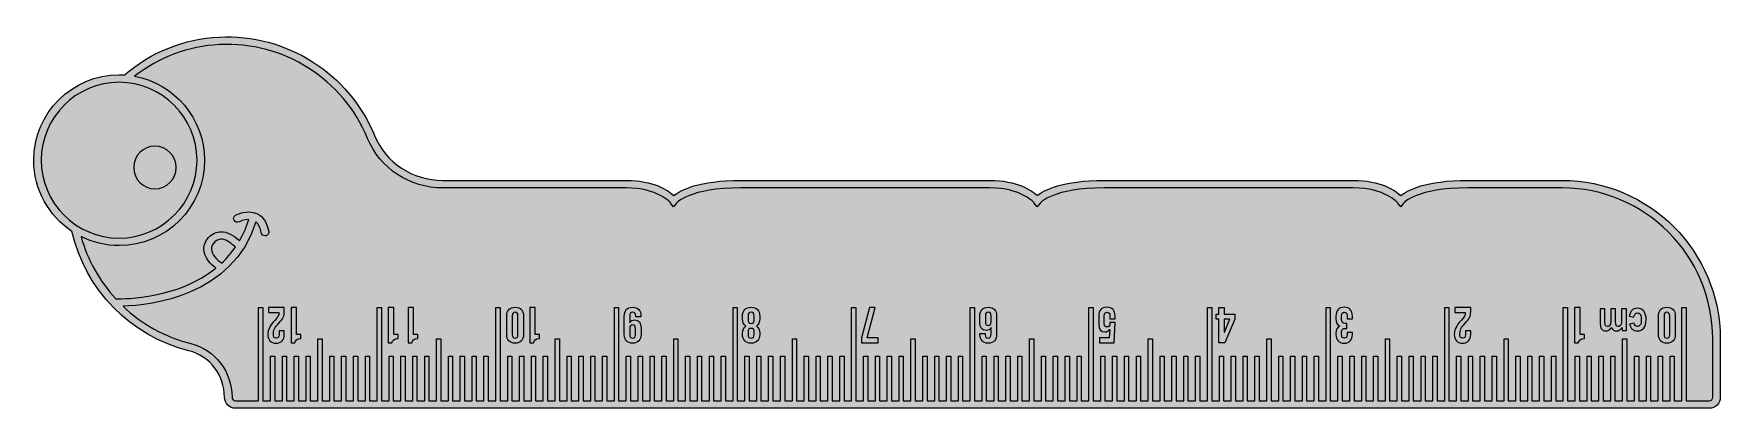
# Model space of a CAD drawing. Header units: inches. Extents: x 0.55 to 6.15, y -1.87 to -0.63.
import ezdxf

# ---------------------------------------------------------------- set-up
doc = ezdxf.new("R2010")
doc.units = ezdxf.units.IN
doc.header["$MEASUREMENT"] = 0
doc.layers.add('ruler', color=7, linetype='Continuous', lineweight=0)

msp = doc.modelspace()

# ---------------------------------------------------------------- hatches: boundary and pattern name
at = {"layer": 'ruler', "true_color": 0xf8e0c5, "transparency": 33554687}
h = msp.add_hatch(color=254, dxfattribs=at)
h.dxf.hatch_style = 2
edge = h.paths.add_edge_path()
edge.add_spline(control_points=[(5.6271, -1.1183), (5.6271, -1.1183), (5.3151, -1.1183), (5.3151, -1.1183), (5.1744, -1.1183), (5.1141, -1.1513), (5.0923, -1.1684), (5.0734, -1.1514), (5.025, -1.1183), (4.9344, -1.1183), (4.9344, -1.1183), (4.1084, -1.1183), (4.1084, -1.1183), (3.9677, -1.1183), (3.9073, -1.1513), (3.8856, -1.1684), (3.8667, -1.1514), (3.8183, -1.1183), (3.7277, -1.1183), (3.7277, -1.1183), (2.9017, -1.1183), (2.9017, -1.1183), (2.761, -1.1183), (2.7006, -1.1513), (2.6789, -1.1684), (2.66, -1.1514), (2.6116, -1.1183), (2.521, -1.1183), (2.521, -1.1183), (1.9127, -1.1183), (1.9127, -1.1183), (1.8121, -1.1183), (1.723, -1.0599), (1.6858, -0.9696), (1.6008, -0.763), (1.3936, -0.6318), (1.1698, -0.6429), (1.0536, -0.6487), (0.9449, -0.6921), (0.8553, -0.7684), (0.8553, -0.7684), (0.8557, -0.7689), (0.8557, -0.7689), (0.8498, -0.7685), (0.844, -0.768), (0.838, -0.768), (0.6817, -0.768), (0.5545, -0.8951), (0.5545, -1.0515), (0.5545, -1.1499), (0.6051, -1.2367), (0.6815, -1.2876), (0.7251, -1.481), (0.8768, -1.6363), (1.0695, -1.6839), (1.1391, -1.7011), (1.1877, -1.7645), (1.1877, -1.8379), (1.1877, -1.858), (1.2041, -1.8744), (1.2242, -1.8744), (1.2242, -1.8744), (6.1162, -1.8744), (6.1162, -1.8744), (6.1363, -1.8744), (6.1526, -1.858), (6.1526, -1.8379), (6.1526, -1.8379), (6.1526, -1.6439), (6.1526, -1.6439), (6.1526, -1.3541), (5.9169, -1.1183), (5.6271, -1.1183)], knot_values=[0, 0, 0, 0, 1, 1, 1, 2, 2, 2, 3, 3, 3, 4, 4, 4, 5, 5, 5, 6, 6, 6, 7, 7, 7, 8, 8, 8, 9, 9, 9, 10, 10, 10, 11, 11, 11, 12, 12, 12, 13, 13, 13, 14, 14, 14, 15, 15, 15, 16, 16, 16, 17, 17, 17, 18, 18, 18, 19, 19, 19, 20, 20, 20, 21, 21, 21, 22, 22, 22, 23, 23, 23, 24, 24, 24, 24], degree=3, periodic=0)
at = {"layer": 'ruler', "true_color": 0x333333, "transparency": 33554687}
h = msp.add_hatch(color=250, dxfattribs=at)
h.dxf.hatch_style = 2
edge = h.paths.add_edge_path()
edge.add_spline(control_points=[(0.8863, -1.0756), (0.8863, -1.0366), (0.9179, -1.005), (0.9569, -1.005), (0.9959, -1.005), (1.0275, -1.0366), (1.0275, -1.0756), (1.0275, -1.1146), (0.9959, -1.1462), (0.9569, -1.1462), (0.9179, -1.1462), (0.8863, -1.1146), (0.8863, -1.0756)], knot_values=[0, 0, 0, 0, 1, 1, 1, 2, 2, 2, 3, 3, 3, 4, 4, 4, 4], degree=3, periodic=0)
edge = h.paths.add_edge_path()
edge.add_spline(control_points=[(1.1443, -1.3463), (1.1442, -1.3376), (1.1483, -1.3289), (1.1555, -1.3224), (1.1627, -1.316), (1.172, -1.3128), (1.1803, -1.3138), (1.1949, -1.3156), (1.2132, -1.3296), (1.2244, -1.3397), (1.2106, -1.3597), (1.1951, -1.3773), (1.1783, -1.3929), (1.1645, -1.3828), (1.1444, -1.3642), (1.1443, -1.3463)], knot_values=[0, 0, 0, 0, 1, 1, 1, 2, 2, 2, 3, 3, 3, 4, 4, 4, 5, 5, 5, 5], degree=3, periodic=0)
edge = h.paths.add_edge_path()
edge.add_spline(control_points=[(6.1276, -1.8379), (6.1276, -1.8442), (6.1225, -1.8494), (6.1162, -1.8494), (6.1162, -1.8494), (6.0393, -1.8494), (6.0393, -1.8494), (6.0393, -1.8494), (6.0393, -1.5405), (6.0393, -1.5405), (6.0393, -1.5405), (6.0254, -1.5405), (6.0254, -1.5405), (6.0254, -1.5405), (6.0254, -1.8494), (6.0254, -1.8494), (6.0254, -1.8494), (6, -1.8494), (6, -1.8494), (6, -1.8494), (6, -1.7012), (6, -1.7012), (6, -1.7012), (5.9861, -1.7012), (5.9861, -1.7012), (5.9861, -1.7012), (5.9861, -1.8494), (5.9861, -1.8494), (5.9861, -1.8494), (5.9606, -1.8494), (5.9606, -1.8494), (5.9606, -1.8494), (5.9606, -1.7012), (5.9606, -1.7012), (5.9606, -1.7012), (5.9467, -1.7012), (5.9467, -1.7012), (5.9467, -1.7012), (5.9467, -1.8494), (5.9467, -1.8494), (5.9467, -1.8494), (5.9212, -1.8494), (5.9212, -1.8494), (5.9212, -1.8494), (5.9212, -1.7012), (5.9212, -1.7012), (5.9212, -1.7012), (5.9073, -1.7012), (5.9073, -1.7012), (5.9073, -1.7012), (5.9073, -1.8494), (5.9073, -1.8494), (5.9073, -1.8494), (5.8818, -1.8494), (5.8818, -1.8494), (5.8818, -1.8494), (5.8818, -1.7012), (5.8818, -1.7012), (5.8818, -1.7012), (5.868, -1.7012), (5.868, -1.7012), (5.868, -1.7012), (5.868, -1.8494), (5.868, -1.8494), (5.868, -1.8494), (5.8425, -1.8494), (5.8425, -1.8494), (5.8425, -1.8494), (5.8425, -1.644), (5.8425, -1.644), (5.8425, -1.644), (5.8286, -1.644), (5.8286, -1.644), (5.8286, -1.644), (5.8286, -1.8494), (5.8286, -1.8494), (5.8286, -1.8494), (5.8031, -1.8494), (5.8031, -1.8494), (5.8031, -1.8494), (5.8031, -1.7012), (5.8031, -1.7012), (5.8031, -1.7012), (5.7892, -1.7012), (5.7892, -1.7012), (5.7892, -1.7012), (5.7892, -1.8494), (5.7892, -1.8494), (5.7892, -1.8494), (5.7637, -1.8494), (5.7637, -1.8494), (5.7637, -1.8494), (5.7637, -1.7012), (5.7637, -1.7012), (5.7637, -1.7012), (5.7499, -1.7012), (5.7499, -1.7012), (5.7499, -1.7012), (5.7499, -1.8494), (5.7499, -1.8494), (5.7499, -1.8494), (5.7244, -1.8494), (5.7244, -1.8494), (5.7244, -1.8494), (5.7244, -1.7012), (5.7244, -1.7012), (5.7244, -1.7012), (5.7105, -1.7012), (5.7105, -1.7012), (5.7105, -1.7012), (5.7105, -1.8494), (5.7105, -1.8494), (5.7105, -1.8494), (5.685, -1.8494), (5.685, -1.8494), (5.685, -1.8494), (5.685, -1.7012), (5.685, -1.7012), (5.685, -1.7012), (5.6711, -1.7012), (5.6711, -1.7012), (5.6711, -1.7012), (5.6711, -1.8494), (5.6711, -1.8494), (5.6711, -1.8494), (5.6456, -1.8494), (5.6456, -1.8494), (5.6456, -1.8494), (5.6456, -1.5405), (5.6456, -1.5405), (5.6456, -1.5405), (5.6317, -1.5405), (5.6317, -1.5405), (5.6317, -1.5405), (5.6317, -1.8494), (5.6317, -1.8494), (5.6317, -1.8494), (5.6063, -1.8494), (5.6063, -1.8494), (5.6063, -1.8494), (5.6063, -1.7012), (5.6063, -1.7012), (5.6063, -1.7012), (5.5924, -1.7012), (5.5924, -1.7012), (5.5924, -1.7012), (5.5924, -1.8494), (5.5924, -1.8494), (5.5924, -1.8494), (5.5669, -1.8494), (5.5669, -1.8494), (5.5669, -1.8494), (5.5669, -1.7012), (5.5669, -1.7012), (5.5669, -1.7012), (5.553, -1.7012), (5.553, -1.7012), (5.553, -1.7012), (5.553, -1.8494), (5.553, -1.8494), (5.553, -1.8494), (5.5275, -1.8494), (5.5275, -1.8494), (5.5275, -1.8494), (5.5275, -1.7012), (5.5275, -1.7012), (5.5275, -1.7012), (5.5136, -1.7012), (5.5136, -1.7012), (5.5136, -1.7012), (5.5136, -1.8494), (5.5136, -1.8494), (5.5136, -1.8494), (5.4881, -1.8494), (5.4881, -1.8494), (5.4881, -1.8494), (5.4881, -1.7012), (5.4881, -1.7012), (5.4881, -1.7012), (5.4743, -1.7012), (5.4743, -1.7012), (5.4743, -1.7012), (5.4743, -1.8494), (5.4743, -1.8494), (5.4743, -1.8494), (5.4488, -1.8494), (5.4488, -1.8494), (5.4488, -1.8494), (5.4488, -1.644), (5.4488, -1.644), (5.4488, -1.644), (5.4349, -1.644), (5.4349, -1.644), (5.4349, -1.644), (5.4349, -1.8494), (5.4349, -1.8494), (5.4349, -1.8494), (5.4094, -1.8494), (5.4094, -1.8494), (5.4094, -1.8494), (5.4094, -1.7012), (5.4094, -1.7012), (5.4094, -1.7012), (5.3955, -1.7012), (5.3955, -1.7012), (5.3955, -1.7012), (5.3955, -1.8494), (5.3955, -1.8494), (5.3955, -1.8494), (5.37, -1.8494), (5.37, -1.8494), (5.37, -1.8494), (5.37, -1.7012), (5.37, -1.7012), (5.37, -1.7012), (5.3561, -1.7012), (5.3561, -1.7012), (5.3561, -1.7012), (5.3561, -1.8494), (5.3561, -1.8494), (5.3561, -1.8494), (5.3307, -1.8494), (5.3307, -1.8494), (5.3307, -1.8494), (5.3307, -1.7012), (5.3307, -1.7012), (5.3307, -1.7012), (5.3168, -1.7012), (5.3168, -1.7012), (5.3168, -1.7012), (5.3168, -1.8494), (5.3168, -1.8494), (5.3168, -1.8494), (5.2913, -1.8494), (5.2913, -1.8494), (5.2913, -1.8494), (5.2913, -1.7012), (5.2913, -1.7012), (5.2913, -1.7012), (5.2774, -1.7012), (5.2774, -1.7012), (5.2774, -1.7012), (5.2774, -1.8494), (5.2774, -1.8494), (5.2774, -1.8494), (5.2519, -1.8494), (5.2519, -1.8494), (5.2519, -1.8494), (5.2519, -1.5405), (5.2519, -1.5405), (5.2519, -1.5405), (5.238, -1.5405), (5.238, -1.5405), (5.238, -1.5405), (5.238, -1.8494), (5.238, -1.8494), (5.238, -1.8494), (5.2126, -1.8494), (5.2126, -1.8494), (5.2126, -1.8494), (5.2126, -1.7012), (5.2126, -1.7012), (5.2126, -1.7012), (5.1987, -1.7012), (5.1987, -1.7012), (5.1987, -1.7012), (5.1987, -1.8494), (5.1987, -1.8494), (5.1987, -1.8494), (5.1732, -1.8494), (5.1732, -1.8494), (5.1732, -1.8494), (5.1732, -1.7012), (5.1732, -1.7012), (5.1732, -1.7012), (5.1593, -1.7012), (5.1593, -1.7012), (5.1593, -1.7012), (5.1593, -1.8494), (5.1593, -1.8494), (5.1593, -1.8494), (5.1338, -1.8494), (5.1338, -1.8494), (5.1338, -1.8494), (5.1338, -1.7012), (5.1338, -1.7012), (5.1338, -1.7012), (5.1199, -1.7012), (5.1199, -1.7012), (5.1199, -1.7012), (5.1199, -1.8494), (5.1199, -1.8494), (5.1199, -1.8494), (5.0944, -1.8494), (5.0944, -1.8494), (5.0944, -1.8494), (5.0944, -1.7012), (5.0944, -1.7012), (5.0944, -1.7012), (5.0806, -1.7012), (5.0806, -1.7012), (5.0806, -1.7012), (5.0806, -1.8494), (5.0806, -1.8494), (5.0806, -1.8494), (5.0551, -1.8494), (5.0551, -1.8494), (5.0551, -1.8494), (5.0551, -1.644), (5.0551, -1.644), (5.0551, -1.644), (5.0412, -1.644), (5.0412, -1.644), (5.0412, -1.644), (5.0412, -1.8494), (5.0412, -1.8494), (5.0412, -1.8494), (5.0157, -1.8494), (5.0157, -1.8494), (5.0157, -1.8494), (5.0157, -1.7012), (5.0157, -1.7012), (5.0157, -1.7012), (5.0018, -1.7012), (5.0018, -1.7012), (5.0018, -1.7012), (5.0018, -1.8494), (5.0018, -1.8494), (5.0018, -1.8494), (4.9763, -1.8494), (4.9763, -1.8494), (4.9763, -1.8494), (4.9763, -1.7012), (4.9763, -1.7012), (4.9763, -1.7012), (4.9624, -1.7012), (4.9624, -1.7012), (4.9624, -1.7012), (4.9624, -1.8494), (4.9624, -1.8494), (4.9624, -1.8494), (4.937, -1.8494), (4.937, -1.8494), (4.937, -1.8494), (4.937, -1.7012), (4.937, -1.7012), (4.937, -1.7012), (4.9231, -1.7012), (4.9231, -1.7012), (4.9231, -1.7012), (4.9231, -1.8494), (4.9231, -1.8494), (4.9231, -1.8494), (4.8976, -1.8494), (4.8976, -1.8494), (4.8976, -1.8494), (4.8976, -1.7012), (4.8976, -1.7012), (4.8976, -1.7012), (4.8837, -1.7012), (4.8837, -1.7012), (4.8837, -1.7012), (4.8837, -1.8494), (4.8837, -1.8494), (4.8837, -1.8494), (4.8582, -1.8494), (4.8582, -1.8494), (4.8582, -1.8494), (4.8582, -1.5405), (4.8582, -1.5405), (4.8582, -1.5405), (4.8443, -1.5405), (4.8443, -1.5405), (4.8443, -1.5405), (4.8443, -1.8494), (4.8443, -1.8494), (4.8443, -1.8494), (4.8189, -1.8494), (4.8189, -1.8494), (4.8189, -1.8494), (4.8189, -1.7012), (4.8189, -1.7012), (4.8189, -1.7012), (4.805, -1.7012), (4.805, -1.7012), (4.805, -1.7012), (4.805, -1.8494), (4.805, -1.8494), (4.805, -1.8494), (4.7795, -1.8494), (4.7795, -1.8494), (4.7795, -1.8494), (4.7795, -1.7012), (4.7795, -1.7012), (4.7795, -1.7012), (4.7656, -1.7012), (4.7656, -1.7012), (4.7656, -1.7012), (4.7656, -1.8494), (4.7656, -1.8494), (4.7656, -1.8494), (4.7401, -1.8494), (4.7401, -1.8494), (4.7401, -1.8494), (4.7401, -1.7012), (4.7401, -1.7012), (4.7401, -1.7012), (4.7262, -1.7012), (4.7262, -1.7012), (4.7262, -1.7012), (4.7262, -1.8494), (4.7262, -1.8494), (4.7262, -1.8494), (4.7008, -1.8494), (4.7008, -1.8494), (4.7008, -1.8494), (4.7008, -1.7012), (4.7008, -1.7012), (4.7008, -1.7012), (4.6869, -1.7012), (4.6869, -1.7012), (4.6869, -1.7012), (4.6869, -1.8494), (4.6869, -1.8494), (4.6869, -1.8494), (4.6614, -1.8494), (4.6614, -1.8494), (4.6614, -1.8494), (4.6614, -1.644), (4.6614, -1.644), (4.6614, -1.644), (4.6475, -1.644), (4.6475, -1.644), (4.6475, -1.644), (4.6475, -1.8494), (4.6475, -1.8494), (4.6475, -1.8494), (4.622, -1.8494), (4.622, -1.8494), (4.622, -1.8494), (4.622, -1.7012), (4.622, -1.7012), (4.622, -1.7012), (4.6081, -1.7012), (4.6081, -1.7012), (4.6081, -1.7012), (4.6081, -1.8494), (4.6081, -1.8494), (4.6081, -1.8494), (4.5826, -1.8494), (4.5826, -1.8494), (4.5826, -1.8494), (4.5826, -1.7012), (4.5826, -1.7012), (4.5826, -1.7012), (4.5688, -1.7012), (4.5688, -1.7012), (4.5688, -1.7012), (4.5688, -1.8494), (4.5688, -1.8494), (4.5688, -1.8494), (4.5433, -1.8494), (4.5433, -1.8494), (4.5433, -1.8494), (4.5433, -1.7012), (4.5433, -1.7012), (4.5433, -1.7012), (4.5294, -1.7012), (4.5294, -1.7012), (4.5294, -1.7012), (4.5294, -1.8494), (4.5294, -1.8494), (4.5294, -1.8494), (4.5039, -1.8494), (4.5039, -1.8494), (4.5039, -1.8494), (4.5039, -1.7012), (4.5039, -1.7012), (4.5039, -1.7012), (4.49, -1.7012), (4.49, -1.7012), (4.49, -1.7012), (4.49, -1.8494), (4.49, -1.8494), (4.49, -1.8494), (4.4645, -1.8494), (4.4645, -1.8494), (4.4645, -1.8494), (4.4645, -1.5405), (4.4645, -1.5405), (4.4645, -1.5405), (4.4506, -1.5405), (4.4506, -1.5405), (4.4506, -1.5405), (4.4506, -1.8494), (4.4506, -1.8494), (4.4506, -1.8494), (4.4252, -1.8494), (4.4252, -1.8494), (4.4252, -1.8494), (4.4252, -1.7012), (4.4252, -1.7012), (4.4252, -1.7012), (4.4113, -1.7012), (4.4113, -1.7012), (4.4113, -1.7012), (4.4113, -1.8494), (4.4113, -1.8494), (4.4113, -1.8494), (4.3858, -1.8494), (4.3858, -1.8494), (4.3858, -1.8494), (4.3858, -1.7012), (4.3858, -1.7012), (4.3858, -1.7012), (4.3719, -1.7012), (4.3719, -1.7012), (4.3719, -1.7012), (4.3719, -1.8494), (4.3719, -1.8494), (4.3719, -1.8494), (4.3464, -1.8494), (4.3464, -1.8494), (4.3464, -1.8494), (4.3464, -1.7012), (4.3464, -1.7012), (4.3464, -1.7012), (4.3325, -1.7012), (4.3325, -1.7012), (4.3325, -1.7012), (4.3325, -1.8494), (4.3325, -1.8494), (4.3325, -1.8494), (4.307, -1.8494), (4.307, -1.8494), (4.307, -1.8494), (4.307, -1.7012), (4.307, -1.7012), (4.307, -1.7012), (4.2932, -1.7012), (4.2932, -1.7012), (4.2932, -1.7012), (4.2932, -1.8494), (4.2932, -1.8494), (4.2932, -1.8494), (4.2677, -1.8494), (4.2677, -1.8494), (4.2677, -1.8494), (4.2677, -1.644), (4.2677, -1.644), (4.2677, -1.644), (4.2538, -1.644), (4.2538, -1.644), (4.2538, -1.644), (4.2538, -1.8494), (4.2538, -1.8494), (4.2538, -1.8494), (4.2283, -1.8494), (4.2283, -1.8494), (4.2283, -1.8494), (4.2283, -1.7012), (4.2283, -1.7012), (4.2283, -1.7012), (4.2144, -1.7012), (4.2144, -1.7012), (4.2144, -1.7012), (4.2144, -1.8494), (4.2144, -1.8494), (4.2144, -1.8494), (4.1889, -1.8494), (4.1889, -1.8494), (4.1889, -1.8494), (4.1889, -1.7012), (4.1889, -1.7012), (4.1889, -1.7012), (4.175, -1.7012), (4.175, -1.7012), (4.175, -1.7012), (4.175, -1.8494), (4.175, -1.8494), (4.175, -1.8494), (4.1496, -1.8494), (4.1496, -1.8494), (4.1496, -1.8494), (4.1496, -1.7012), (4.1496, -1.7012), (4.1496, -1.7012), (4.1357, -1.7012), (4.1357, -1.7012), (4.1357, -1.7012), (4.1357, -1.8494), (4.1357, -1.8494), (4.1357, -1.8494), (4.1102, -1.8494), (4.1102, -1.8494), (4.1102, -1.8494), (4.1102, -1.7012), (4.1102, -1.7012), (4.1102, -1.7012), (4.0963, -1.7012), (4.0963, -1.7012), (4.0963, -1.7012), (4.0963, -1.8494), (4.0963, -1.8494), (4.0963, -1.8494), (4.0708, -1.8494), (4.0708, -1.8494), (4.0708, -1.8494), (4.0708, -1.5405), (4.0708, -1.5405), (4.0708, -1.5405), (4.0569, -1.5405), (4.0569, -1.5405), (4.0569, -1.5405), (4.0569, -1.8494), (4.0569, -1.8494), (4.0569, -1.8494), (4.0315, -1.8494), (4.0315, -1.8494), (4.0315, -1.8494), (4.0315, -1.7012), (4.0315, -1.7012), (4.0315, -1.7012), (4.0176, -1.7012), (4.0176, -1.7012), (4.0176, -1.7012), (4.0176, -1.8494), (4.0176, -1.8494), (4.0176, -1.8494), (3.9921, -1.8494), (3.9921, -1.8494), (3.9921, -1.8494), (3.9921, -1.7012), (3.9921, -1.7012), (3.9921, -1.7012), (3.9782, -1.7012), (3.9782, -1.7012), (3.9782, -1.7012), (3.9782, -1.8494), (3.9782, -1.8494), (3.9782, -1.8494), (3.9527, -1.8494), (3.9527, -1.8494), (3.9527, -1.8494), (3.9527, -1.7012), (3.9527, -1.7012), (3.9527, -1.7012), (3.9388, -1.7012), (3.9388, -1.7012), (3.9388, -1.7012), (3.9388, -1.8494), (3.9388, -1.8494), (3.9388, -1.8494), (3.9133, -1.8494), (3.9133, -1.8494), (3.9133, -1.8494), (3.9133, -1.7012), (3.9133, -1.7012), (3.9133, -1.7012), (3.8995, -1.7012), (3.8995, -1.7012), (3.8995, -1.7012), (3.8995, -1.8494), (3.8995, -1.8494), (3.8995, -1.8494), (3.874, -1.8494), (3.874, -1.8494), (3.874, -1.8494), (3.874, -1.644), (3.874, -1.644), (3.874, -1.644), (3.8601, -1.644), (3.8601, -1.644), (3.8601, -1.644), (3.8601, -1.8494), (3.8601, -1.8494), (3.8601, -1.8494), (3.8346, -1.8494), (3.8346, -1.8494), (3.8346, -1.8494), (3.8346, -1.7012), (3.8346, -1.7012), (3.8346, -1.7012), (3.8207, -1.7012), (3.8207, -1.7012), (3.8207, -1.7012), (3.8207, -1.8494), (3.8207, -1.8494), (3.8207, -1.8494), (3.7952, -1.8494), (3.7952, -1.8494), (3.7952, -1.8494), (3.7952, -1.7012), (3.7952, -1.7012), (3.7952, -1.7012), (3.7813, -1.7012), (3.7813, -1.7012), (3.7813, -1.7012), (3.7813, -1.8494), (3.7813, -1.8494), (3.7813, -1.8494), (3.7559, -1.8494), (3.7559, -1.8494), (3.7559, -1.8494), (3.7559, -1.7012), (3.7559, -1.7012), (3.7559, -1.7012), (3.742, -1.7012), (3.742, -1.7012), (3.742, -1.7012), (3.742, -1.8494), (3.742, -1.8494), (3.742, -1.8494), (3.7165, -1.8494), (3.7165, -1.8494), (3.7165, -1.8494), (3.7165, -1.7012), (3.7165, -1.7012), (3.7165, -1.7012), (3.7026, -1.7012), (3.7026, -1.7012), (3.7026, -1.7012), (3.7026, -1.8494), (3.7026, -1.8494), (3.7026, -1.8494), (3.6771, -1.8494), (3.6771, -1.8494), (3.6771, -1.8494), (3.6771, -1.5405), (3.6771, -1.5405), (3.6771, -1.5405), (3.6632, -1.5405), (3.6632, -1.5405), (3.6632, -1.5405), (3.6632, -1.8494), (3.6632, -1.8494), (3.6632, -1.8494), (3.6377, -1.8494), (3.6377, -1.8494), (3.6377, -1.8494), (3.6377, -1.7012), (3.6377, -1.7012), (3.6377, -1.7012), (3.6239, -1.7012), (3.6239, -1.7012), (3.6239, -1.7012), (3.6239, -1.8494), (3.6239, -1.8494), (3.6239, -1.8494), (3.5984, -1.8494), (3.5984, -1.8494), (3.5984, -1.8494), (3.5984, -1.7012), (3.5984, -1.7012), (3.5984, -1.7012), (3.5845, -1.7012), (3.5845, -1.7012), (3.5845, -1.7012), (3.5845, -1.8494), (3.5845, -1.8494), (3.5845, -1.8494), (3.559, -1.8494), (3.559, -1.8494), (3.559, -1.8494), (3.559, -1.7012), (3.559, -1.7012), (3.559, -1.7012), (3.5451, -1.7012), (3.5451, -1.7012), (3.5451, -1.7012), (3.5451, -1.8494), (3.5451, -1.8494), (3.5451, -1.8494), (3.5196, -1.8494), (3.5196, -1.8494), (3.5196, -1.8494), (3.5196, -1.7012), (3.5196, -1.7012), (3.5196, -1.7012), (3.5058, -1.7012), (3.5058, -1.7012), (3.5058, -1.7012), (3.5058, -1.8494), (3.5058, -1.8494), (3.5058, -1.8494), (3.4803, -1.8494), (3.4803, -1.8494), (3.4803, -1.8494), (3.4803, -1.644), (3.4803, -1.644), (3.4803, -1.644), (3.4664, -1.644), (3.4664, -1.644), (3.4664, -1.644), (3.4664, -1.8494), (3.4664, -1.8494), (3.4664, -1.8494), (3.4409, -1.8494), (3.4409, -1.8494), (3.4409, -1.8494), (3.4409, -1.7012), (3.4409, -1.7012), (3.4409, -1.7012), (3.427, -1.7012), (3.427, -1.7012), (3.427, -1.7012), (3.427, -1.8494), (3.427, -1.8494), (3.427, -1.8494), (3.4015, -1.8494), (3.4015, -1.8494), (3.4015, -1.8494), (3.4015, -1.7012), (3.4015, -1.7012), (3.4015, -1.7012), (3.3876, -1.7012), (3.3876, -1.7012), (3.3876, -1.7012), (3.3876, -1.8494), (3.3876, -1.8494), (3.3876, -1.8494), (3.3622, -1.8494), (3.3622, -1.8494), (3.3622, -1.8494), (3.3622, -1.7012), (3.3622, -1.7012), (3.3622, -1.7012), (3.3483, -1.7012), (3.3483, -1.7012), (3.3483, -1.7012), (3.3483, -1.8494), (3.3483, -1.8494), (3.3483, -1.8494), (3.3228, -1.8494), (3.3228, -1.8494), (3.3228, -1.8494), (3.3228, -1.7012), (3.3228, -1.7012), (3.3228, -1.7012), (3.3089, -1.7012), (3.3089, -1.7012), (3.3089, -1.7012), (3.3089, -1.8494), (3.3089, -1.8494), (3.3089, -1.8494), (3.2834, -1.8494), (3.2834, -1.8494), (3.2834, -1.8494), (3.2834, -1.5405), (3.2834, -1.5405), (3.2834, -1.5405), (3.2695, -1.5405), (3.2695, -1.5405), (3.2695, -1.5405), (3.2695, -1.8494), (3.2695, -1.8494), (3.2695, -1.8494), (3.2441, -1.8494), (3.2441, -1.8494), (3.2441, -1.8494), (3.2441, -1.7012), (3.2441, -1.7012), (3.2441, -1.7012), (3.2302, -1.7012), (3.2302, -1.7012), (3.2302, -1.7012), (3.2302, -1.8494), (3.2302, -1.8494), (3.2302, -1.8494), (3.2047, -1.8494), (3.2047, -1.8494), (3.2047, -1.8494), (3.2047, -1.7012), (3.2047, -1.7012), (3.2047, -1.7012), (3.1908, -1.7012), (3.1908, -1.7012), (3.1908, -1.7012), (3.1908, -1.8494), (3.1908, -1.8494), (3.1908, -1.8494), (3.1653, -1.8494), (3.1653, -1.8494), (3.1653, -1.8494), (3.1653, -1.7012), (3.1653, -1.7012), (3.1653, -1.7012), (3.1514, -1.7012), (3.1514, -1.7012), (3.1514, -1.7012), (3.1514, -1.8494), (3.1514, -1.8494), (3.1514, -1.8494), (3.1259, -1.8494), (3.1259, -1.8494), (3.1259, -1.8494), (3.1259, -1.7012), (3.1259, -1.7012), (3.1259, -1.7012), (3.112, -1.7012), (3.112, -1.7012), (3.112, -1.7012), (3.112, -1.8494), (3.112, -1.8494), (3.112, -1.8494), (3.0866, -1.8494), (3.0866, -1.8494), (3.0866, -1.8494), (3.0866, -1.644), (3.0866, -1.644), (3.0866, -1.644), (3.0727, -1.644), (3.0727, -1.644), (3.0727, -1.644), (3.0727, -1.8494), (3.0727, -1.8494), (3.0727, -1.8494), (3.0472, -1.8494), (3.0472, -1.8494), (3.0472, -1.8494), (3.0472, -1.7012), (3.0472, -1.7012), (3.0472, -1.7012), (3.0333, -1.7012), (3.0333, -1.7012), (3.0333, -1.7012), (3.0333, -1.8494), (3.0333, -1.8494), (3.0333, -1.8494), (3.0078, -1.8494), (3.0078, -1.8494), (3.0078, -1.8494), (3.0078, -1.7012), (3.0078, -1.7012), (3.0078, -1.7012), (2.9939, -1.7012), (2.9939, -1.7012), (2.9939, -1.7012), (2.9939, -1.8494), (2.9939, -1.8494), (2.9939, -1.8494), (2.9685, -1.8494), (2.9685, -1.8494), (2.9685, -1.8494), (2.9685, -1.7012), (2.9685, -1.7012), (2.9685, -1.7012), (2.9546, -1.7012), (2.9546, -1.7012), (2.9546, -1.7012), (2.9546, -1.8494), (2.9546, -1.8494), (2.9546, -1.8494), (2.9291, -1.8494), (2.9291, -1.8494), (2.9291, -1.8494), (2.9291, -1.7012), (2.9291, -1.7012), (2.9291, -1.7012), (2.9152, -1.7012), (2.9152, -1.7012), (2.9152, -1.7012), (2.9152, -1.8494), (2.9152, -1.8494), (2.9152, -1.8494), (2.8897, -1.8494), (2.8897, -1.8494), (2.8897, -1.8494), (2.8897, -1.5405), (2.8897, -1.5405), (2.8897, -1.5405), (2.8758, -1.5405), (2.8758, -1.5405), (2.8758, -1.5405), (2.8758, -1.8494), (2.8758, -1.8494), (2.8758, -1.8494), (2.8504, -1.8494), (2.8504, -1.8494), (2.8504, -1.8494), (2.8504, -1.7012), (2.8504, -1.7012), (2.8504, -1.7012), (2.8365, -1.7012), (2.8365, -1.7012), (2.8365, -1.7012), (2.8365, -1.8494), (2.8365, -1.8494), (2.8365, -1.8494), (2.811, -1.8494), (2.811, -1.8494), (2.811, -1.8494), (2.811, -1.7012), (2.811, -1.7012), (2.811, -1.7012), (2.7971, -1.7012), (2.7971, -1.7012), (2.7971, -1.7012), (2.7971, -1.8494), (2.7971, -1.8494), (2.7971, -1.8494), (2.7716, -1.8494), (2.7716, -1.8494), (2.7716, -1.8494), (2.7716, -1.7012), (2.7716, -1.7012), (2.7716, -1.7012), (2.7577, -1.7012), (2.7577, -1.7012), (2.7577, -1.7012), (2.7577, -1.8494), (2.7577, -1.8494), (2.7577, -1.8494), (2.7322, -1.8494), (2.7322, -1.8494), (2.7322, -1.8494), (2.7322, -1.7012), (2.7322, -1.7012), (2.7322, -1.7012), (2.7184, -1.7012), (2.7184, -1.7012), (2.7184, -1.7012), (2.7184, -1.8494), (2.7184, -1.8494), (2.7184, -1.8494), (2.6929, -1.8494), (2.6929, -1.8494), (2.6929, -1.8494), (2.6929, -1.644), (2.6929, -1.644), (2.6929, -1.644), (2.679, -1.644), (2.679, -1.644), (2.679, -1.644), (2.679, -1.8494), (2.679, -1.8494), (2.679, -1.8494), (2.6535, -1.8494), (2.6535, -1.8494), (2.6535, -1.8494), (2.6535, -1.7012), (2.6535, -1.7012), (2.6535, -1.7012), (2.6396, -1.7012), (2.6396, -1.7012), (2.6396, -1.7012), (2.6396, -1.8494), (2.6396, -1.8494), (2.6396, -1.8494), (2.6141, -1.8494), (2.6141, -1.8494), (2.6141, -1.8494), (2.6141, -1.7012), (2.6141, -1.7012), (2.6141, -1.7012), (2.6002, -1.7012), (2.6002, -1.7012), (2.6002, -1.7012), (2.6002, -1.8494), (2.6002, -1.8494), (2.6002, -1.8494), (2.5748, -1.8494), (2.5748, -1.8494), (2.5748, -1.8494), (2.5748, -1.7012), (2.5748, -1.7012), (2.5748, -1.7012), (2.5609, -1.7012), (2.5609, -1.7012), (2.5609, -1.7012), (2.5609, -1.8494), (2.5609, -1.8494), (2.5609, -1.8494), (2.5354, -1.8494), (2.5354, -1.8494), (2.5354, -1.8494), (2.5354, -1.7012), (2.5354, -1.7012), (2.5354, -1.7012), (2.5215, -1.7012), (2.5215, -1.7012), (2.5215, -1.7012), (2.5215, -1.8494), (2.5215, -1.8494), (2.5215, -1.8494), (2.496, -1.8494), (2.496, -1.8494), (2.496, -1.8494), (2.496, -1.5405), (2.496, -1.5405), (2.496, -1.5405), (2.4821, -1.5405), (2.4821, -1.5405), (2.4821, -1.5405), (2.4821, -1.8494), (2.4821, -1.8494), (2.4821, -1.8494), (2.4567, -1.8494), (2.4567, -1.8494), (2.4567, -1.8494), (2.4567, -1.7012), (2.4567, -1.7012), (2.4567, -1.7012), (2.4428, -1.7012), (2.4428, -1.7012), (2.4428, -1.7012), (2.4428, -1.8494), (2.4428, -1.8494), (2.4428, -1.8494), (2.4173, -1.8494), (2.4173, -1.8494), (2.4173, -1.8494), (2.4173, -1.7012), (2.4173, -1.7012), (2.4173, -1.7012), (2.4034, -1.7012), (2.4034, -1.7012), (2.4034, -1.7012), (2.4034, -1.8494), (2.4034, -1.8494), (2.4034, -1.8494), (2.3779, -1.8494), (2.3779, -1.8494), (2.3779, -1.8494), (2.3779, -1.7012), (2.3779, -1.7012), (2.3779, -1.7012), (2.364, -1.7012), (2.364, -1.7012), (2.364, -1.7012), (2.364, -1.8494), (2.364, -1.8494), (2.364, -1.8494), (2.3385, -1.8494), (2.3385, -1.8494), (2.3385, -1.8494), (2.3385, -1.7012), (2.3385, -1.7012), (2.3385, -1.7012), (2.3247, -1.7012), (2.3247, -1.7012), (2.3247, -1.7012), (2.3247, -1.8494), (2.3247, -1.8494), (2.3247, -1.8494), (2.2992, -1.8494), (2.2992, -1.8494), (2.2992, -1.8494), (2.2992, -1.644), (2.2992, -1.644), (2.2992, -1.644), (2.2853, -1.644), (2.2853, -1.644), (2.2853, -1.644), (2.2853, -1.8494), (2.2853, -1.8494), (2.2853, -1.8494), (2.2598, -1.8494), (2.2598, -1.8494), (2.2598, -1.8494), (2.2598, -1.7012), (2.2598, -1.7012), (2.2598, -1.7012), (2.2459, -1.7012), (2.2459, -1.7012), (2.2459, -1.7012), (2.2459, -1.8494), (2.2459, -1.8494), (2.2459, -1.8494), (2.2204, -1.8494), (2.2204, -1.8494), (2.2204, -1.8494), (2.2204, -1.7012), (2.2204, -1.7012), (2.2204, -1.7012), (2.2065, -1.7012), (2.2065, -1.7012), (2.2065, -1.7012), (2.2065, -1.8494), (2.2065, -1.8494), (2.2065, -1.8494), (2.1811, -1.8494), (2.1811, -1.8494), (2.1811, -1.8494), (2.1811, -1.7012), (2.1811, -1.7012), (2.1811, -1.7012), (2.1672, -1.7012), (2.1672, -1.7012), (2.1672, -1.7012), (2.1672, -1.8494), (2.1672, -1.8494), (2.1672, -1.8494), (2.1417, -1.8494), (2.1417, -1.8494), (2.1417, -1.8494), (2.1417, -1.7012), (2.1417, -1.7012), (2.1417, -1.7012), (2.1278, -1.7012), (2.1278, -1.7012), (2.1278, -1.7012), (2.1278, -1.8494), (2.1278, -1.8494), (2.1278, -1.8494), (2.1023, -1.8494), (2.1023, -1.8494), (2.1023, -1.8494), (2.1023, -1.5405), (2.1023, -1.5405), (2.1023, -1.5405), (2.0884, -1.5405), (2.0884, -1.5405), (2.0884, -1.5405), (2.0884, -1.8494), (2.0884, -1.8494), (2.0884, -1.8494), (2.0629, -1.8494), (2.0629, -1.8494), (2.0629, -1.8494), (2.0629, -1.7012), (2.0629, -1.7012), (2.0629, -1.7012), (2.0491, -1.7012), (2.0491, -1.7012), (2.0491, -1.7012), (2.0491, -1.8494), (2.0491, -1.8494), (2.0491, -1.8494), (2.0236, -1.8494), (2.0236, -1.8494), (2.0236, -1.8494), (2.0236, -1.7012), (2.0236, -1.7012), (2.0236, -1.7012), (2.0097, -1.7012), (2.0097, -1.7012), (2.0097, -1.7012), (2.0097, -1.8494), (2.0097, -1.8494), (2.0097, -1.8494), (1.9842, -1.8494), (1.9842, -1.8494), (1.9842, -1.8494), (1.9842, -1.7012), (1.9842, -1.7012), (1.9842, -1.7012), (1.9703, -1.7012), (1.9703, -1.7012), (1.9703, -1.7012), (1.9703, -1.8494), (1.9703, -1.8494), (1.9703, -1.8494), (1.9448, -1.8494), (1.9448, -1.8494), (1.9448, -1.8494), (1.9448, -1.7012), (1.9448, -1.7012), (1.9448, -1.7012), (1.9309, -1.7012), (1.9309, -1.7012), (1.9309, -1.7012), (1.9309, -1.8494), (1.9309, -1.8494), (1.9309, -1.8494), (1.9055, -1.8494), (1.9055, -1.8494), (1.9055, -1.8494), (1.9055, -1.644), (1.9055, -1.644), (1.9055, -1.644), (1.8916, -1.644), (1.8916, -1.644), (1.8916, -1.644), (1.8916, -1.8494), (1.8916, -1.8494), (1.8916, -1.8494), (1.8661, -1.8494), (1.8661, -1.8494), (1.8661, -1.8494), (1.8661, -1.7012), (1.8661, -1.7012), (1.8661, -1.7012), (1.8522, -1.7012), (1.8522, -1.7012), (1.8522, -1.7012), (1.8522, -1.8494), (1.8522, -1.8494), (1.8522, -1.8494), (1.8267, -1.8494), (1.8267, -1.8494), (1.8267, -1.8494), (1.8267, -1.7012), (1.8267, -1.7012), (1.8267, -1.7012), (1.8128, -1.7012), (1.8128, -1.7012), (1.8128, -1.7012), (1.8128, -1.8494), (1.8128, -1.8494), (1.8128, -1.8494), (1.7874, -1.8494), (1.7874, -1.8494), (1.7874, -1.8494), (1.7874, -1.7012), (1.7874, -1.7012), (1.7874, -1.7012), (1.7735, -1.7012), (1.7735, -1.7012), (1.7735, -1.7012), (1.7735, -1.8494), (1.7735, -1.8494), (1.7735, -1.8494), (1.748, -1.8494), (1.748, -1.8494), (1.748, -1.8494), (1.748, -1.7012), (1.748, -1.7012), (1.748, -1.7012), (1.7341, -1.7012), (1.7341, -1.7012), (1.7341, -1.7012), (1.7341, -1.8494), (1.7341, -1.8494), (1.7341, -1.8494), (1.7086, -1.8494), (1.7086, -1.8494), (1.7086, -1.8494), (1.7086, -1.5405), (1.7086, -1.5405), (1.7086, -1.5405), (1.6947, -1.5405), (1.6947, -1.5405), (1.6947, -1.5405), (1.6947, -1.8494), (1.6947, -1.8494), (1.6947, -1.8494), (1.6693, -1.8494), (1.6693, -1.8494), (1.6693, -1.8494), (1.6693, -1.7012), (1.6693, -1.7012), (1.6693, -1.7012), (1.6554, -1.7012), (1.6554, -1.7012), (1.6554, -1.7012), (1.6554, -1.8494), (1.6554, -1.8494), (1.6554, -1.8494), (1.6299, -1.8494), (1.6299, -1.8494), (1.6299, -1.8494), (1.6299, -1.7012), (1.6299, -1.7012), (1.6299, -1.7012), (1.616, -1.7012), (1.616, -1.7012), (1.616, -1.7012), (1.616, -1.8494), (1.616, -1.8494), (1.616, -1.8494), (1.5905, -1.8494), (1.5905, -1.8494), (1.5905, -1.8494), (1.5905, -1.7012), (1.5905, -1.7012), (1.5905, -1.7012), (1.5766, -1.7012), (1.5766, -1.7012), (1.5766, -1.7012), (1.5766, -1.8494), (1.5766, -1.8494), (1.5766, -1.8494), (1.5511, -1.8494), (1.5511, -1.8494), (1.5511, -1.8494), (1.5511, -1.7012), (1.5511, -1.7012), (1.5511, -1.7012), (1.5373, -1.7012), (1.5373, -1.7012), (1.5373, -1.7012), (1.5373, -1.8494), (1.5373, -1.8494), (1.5373, -1.8494), (1.5118, -1.8494), (1.5118, -1.8494), (1.5118, -1.8494), (1.5118, -1.644), (1.5118, -1.644), (1.5118, -1.644), (1.4979, -1.644), (1.4979, -1.644), (1.4979, -1.644), (1.4979, -1.8494), (1.4979, -1.8494), (1.4979, -1.8494), (1.4724, -1.8494), (1.4724, -1.8494), (1.4724, -1.8494), (1.4724, -1.7012), (1.4724, -1.7012), (1.4724, -1.7012), (1.4585, -1.7012), (1.4585, -1.7012), (1.4585, -1.7012), (1.4585, -1.8494), (1.4585, -1.8494), (1.4585, -1.8494), (1.433, -1.8494), (1.433, -1.8494), (1.433, -1.8494), (1.433, -1.7012), (1.433, -1.7012), (1.433, -1.7012), (1.4191, -1.7012), (1.4191, -1.7012), (1.4191, -1.7012), (1.4191, -1.8494), (1.4191, -1.8494), (1.4191, -1.8494), (1.3937, -1.8494), (1.3937, -1.8494), (1.3937, -1.8494), (1.3937, -1.7012), (1.3937, -1.7012), (1.3937, -1.7012), (1.3798, -1.7012), (1.3798, -1.7012), (1.3798, -1.7012), (1.3798, -1.8494), (1.3798, -1.8494), (1.3798, -1.8494), (1.3543, -1.8494), (1.3543, -1.8494), (1.3543, -1.8494), (1.3543, -1.7012), (1.3543, -1.7012), (1.3543, -1.7012), (1.3404, -1.7012), (1.3404, -1.7012), (1.3404, -1.7012), (1.3404, -1.8494), (1.3404, -1.8494), (1.3404, -1.8494), (1.3149, -1.8494), (1.3149, -1.8494), (1.3149, -1.8494), (1.3149, -1.5405), (1.3149, -1.5405), (1.3149, -1.5405), (1.301, -1.5405), (1.301, -1.5405), (1.301, -1.5405), (1.301, -1.8494), (1.301, -1.8494), (1.301, -1.8494), (1.2242, -1.8494), (1.2242, -1.8494), (1.2179, -1.8494), (1.2127, -1.8442), (1.2127, -1.8379), (1.2127, -1.7529), (1.1563, -1.6796), (1.0756, -1.6597), (0.99, -1.6385), (0.9132, -1.5949), (0.851, -1.536), (0.9438, -1.5329), (1.2149, -1.5022), (1.2923, -1.2563), (1.3007, -1.2636), (1.3066, -1.2755), (1.31, -1.2923), (1.3112, -1.2983), (1.3164, -1.3024), (1.3222, -1.3024), (1.3231, -1.3024), (1.3239, -1.3023), (1.3247, -1.3021), (1.3315, -1.3008), (1.3359, -1.2942), (1.3345, -1.2874), (1.3286, -1.2578), (1.3155, -1.238), (1.2955, -1.2286), (1.2631, -1.2134), (1.2261, -1.2331), (1.2246, -1.2339), (1.2185, -1.2372), (1.2163, -1.2448), (1.2196, -1.2508), (1.2228, -1.2569), (1.2304, -1.2592), (1.2365, -1.2559), (1.2367, -1.2558), (1.2522, -1.2477), (1.2688, -1.2478), (1.2606, -1.2738), (1.2502, -1.2973), (1.2379, -1.3184), (1.2251, -1.3071), (1.204, -1.2915), (1.1833, -1.289), (1.1677, -1.2871), (1.1515, -1.2925), (1.1389, -1.3038), (1.1263, -1.315), (1.1192, -1.3306), (1.1193, -1.3465), (1.1195, -1.374), (1.1428, -1.397), (1.159, -1.4097), (1.0344, -1.5096), (0.8601, -1.5119), (0.8267, -1.5113), (0.7732, -1.4531), (0.7331, -1.3826), (0.7116, -1.3048), (0.7497, -1.3239), (0.7926, -1.3349), (0.838, -1.3349), (0.9943, -1.3349), (1.1215, -1.2078), (1.1215, -1.0515), (1.1215, -0.9128), (1.0213, -0.7972), (0.8895, -0.7729), (0.9712, -0.7093), (1.0681, -0.673), (1.1711, -0.6679), (1.384, -0.657), (1.5817, -0.7823), (1.6627, -0.9792), (1.7038, -1.0789), (1.8019, -1.1433), (1.9127, -1.1433), (1.9127, -1.1433), (2.521, -1.1433), (2.521, -1.1433), (2.6271, -1.1433), (2.6683, -1.193), (2.6686, -1.1934), (2.6686, -1.1934), (2.6784, -1.2056), (2.6784, -1.2056), (2.6784, -1.2056), (2.6883, -1.1935), (2.6883, -1.1935), (2.6887, -1.193), (2.7312, -1.1433), (2.9017, -1.1433), (2.9017, -1.1433), (3.7277, -1.1433), (3.7277, -1.1433), (3.8338, -1.1433), (3.8749, -1.193), (3.8753, -1.1934), (3.8753, -1.1934), (3.8851, -1.2056), (3.8851, -1.2056), (3.8851, -1.2056), (3.895, -1.1935), (3.895, -1.1935), (3.8954, -1.193), (3.9379, -1.1433), (4.1084, -1.1433), (4.1084, -1.1433), (4.9344, -1.1433), (4.9344, -1.1433), (5.0405, -1.1433), (5.0817, -1.193), (5.082, -1.1934), (5.082, -1.1934), (5.0918, -1.2056), (5.0918, -1.2056), (5.0918, -1.2056), (5.1017, -1.1935), (5.1017, -1.1935), (5.1021, -1.193), (5.1446, -1.1433), (5.3151, -1.1433), (5.3151, -1.1433), (5.6271, -1.1433), (5.6271, -1.1433), (5.9031, -1.1433), (6.1276, -1.3678), (6.1276, -1.6439), (6.1276, -1.6439), (6.1276, -1.8379), (6.1276, -1.8379)], knot_values=[0, 0, 0, 0, 1, 1, 1, 2, 2, 2, 3, 3, 3, 4, 4, 4, 5, 5, 5, 6, 6, 6, 7, 7, 7, 8, 8, 8, 9, 9, 9, 10, 10, 10, 11, 11, 11, 12, 12, 12, 13, 13, 13, 14, 14, 14, 15, 15, 15, 16, 16, 16, 17, 17, 17, 18, 18, 18, 19, 19, 19, 20, 20, 20, 21, 21, 21, 22, 22, 22, 23, 23, 23, 24, 24, 24, 25, 25, 25, 26, 26, 26, 27, 27, 27, 28, 28, 28, 29, 29, 29, 30, 30, 30, 31, 31, 31, 32, 32, 32, 33, 33, 33, 34, 34, 34, 35, 35, 35, 36, 36, 36, 37, 37, 37, 38, 38, 38, 39, 39, 39, 40, 40, 40, 41, 41, 41, 42, 42, 42, 43, 43, 43, 44, 44, 44, 45, 45, 45, 46, 46, 46, 47, 47, 47, 48, 48, 48, 49, 49, 49, 50, 50, 50, 51, 51, 51, 52, 52, 52, 53, 53, 53, 54, 54, 54, 55, 55, 55, 56, 56, 56, 57, 57, 57, 58, 58, 58, 59, 59, 59, 60, 60, 60, 61, 61, 61, 62, 62, 62, 63, 63, 63, 64, 64, 64, 65, 65, 65, 66, 66, 66, 67, 67, 67, 68, 68, 68, 69, 69, 69, 70, 70, 70, 71, 71, 71, 72, 72, 72, 73, 73, 73, 74, 74, 74, 75, 75, 75, 76, 76, 76, 77, 77, 77, 78, 78, 78, 79, 79, 79, 80, 80, 80, 81, 81, 81, 82, 82, 82, 83, 83, 83, 84, 84, 84, 85, 85, 85, 86, 86, 86, 87, 87, 87, 88, 88, 88, 89, 89, 89, 90, 90, 90, 91, 91, 91, 92, 92, 92, 93, 93, 93, 94, 94, 94, 95, 95, 95, 96, 96, 96, 97, 97, 97, 98, 98, 98, 99, 99, 99, 100, 100, 100, 101, 101, 101, 102, 102, 102, 103, 103, 103, 104, 104, 104, 105, 105, 105, 106, 106, 106, 107, 107, 107, 108, 108, 108, 109, 109, 109, 110, 110, 110, 111, 111, 111, 112, 112, 112, 113, 113, 113, 114, 114, 114, 115, 115, 115, 116, 116, 116, 117, 117, 117, 118, 118, 118, 119, 119, 119, 120, 120, 120, 121, 121, 121, 122, 122, 122, 123, 123, 123, 124, 124, 124, 125, 125, 125, 126, 126, 126, 127, 127, 127, 128, 128, 128, 129, 129, 129, 130, 130, 130, 131, 131, 131, 132, 132, 132, 133, 133, 133, 134, 134, 134, 135, 135, 135, 136, 136, 136, 137, 137, 137, 138, 138, 138, 139, 139, 139, 140, 140, 140, 141, 141, 141, 142, 142, 142, 143, 143, 143, 144, 144, 144, 145, 145, 145, 146, 146, 146, 147, 147, 147, 148, 148, 148, 149, 149, 149, 150, 150, 150, 151, 151, 151, 152, 152, 152, 153, 153, 153, 154, 154, 154, 155, 155, 155, 156, 156, 156, 157, 157, 157, 158, 158, 158, 159, 159, 159, 160, 160, 160, 161, 161, 161, 162, 162, 162, 163, 163, 163, 164, 164, 164, 165, 165, 165, 166, 166, 166, 167, 167, 167, 168, 168, 168, 169, 169, 169, 170, 170, 170, 171, 171, 171, 172, 172, 172, 173, 173, 173, 174, 174, 174, 175, 175, 175, 176, 176, 176, 177, 177, 177, 178, 178, 178, 179, 179, 179, 180, 180, 180, 181, 181, 181, 182, 182, 182, 183, 183, 183, 184, 184, 184, 185, 185, 185, 186, 186, 186, 187, 187, 187, 188, 188, 188, 189, 189, 189, 190, 190, 190, 191, 191, 191, 192, 192, 192, 193, 193, 193, 194, 194, 194, 195, 195, 195, 196, 196, 196, 197, 197, 197, 198, 198, 198, 199, 199, 199, 200, 200, 200, 201, 201, 201, 202, 202, 202, 203, 203, 203, 204, 204, 204, 205, 205, 205, 206, 206, 206, 207, 207, 207, 208, 208, 208, 209, 209, 209, 210, 210, 210, 211, 211, 211, 212, 212, 212, 213, 213, 213, 214, 214, 214, 215, 215, 215, 216, 216, 216, 217, 217, 217, 218, 218, 218, 219, 219, 219, 220, 220, 220, 221, 221, 221, 222, 222, 222, 223, 223, 223, 224, 224, 224, 225, 225, 225, 226, 226, 226, 227, 227, 227, 228, 228, 228, 229, 229, 229, 230, 230, 230, 231, 231, 231, 232, 232, 232, 233, 233, 233, 234, 234, 234, 235, 235, 235, 236, 236, 236, 237, 237, 237, 238, 238, 238, 239, 239, 239, 240, 240, 240, 241, 241, 241, 242, 242, 242, 243, 243, 243, 244, 244, 244, 245, 245, 245, 246, 246, 246, 247, 247, 247, 248, 248, 248, 249, 249, 249, 250, 250, 250, 251, 251, 251, 252, 252, 252, 253, 253, 253, 254, 254, 254, 255, 255, 255, 256, 256, 256, 257, 257, 257, 258, 258, 258, 259, 259, 259, 260, 260, 260, 261, 261, 261, 262, 262, 262, 263, 263, 263, 264, 264, 264, 265, 265, 265, 266, 266, 266, 267, 267, 267, 268, 268, 268, 269, 269, 269, 270, 270, 270, 271, 271, 271, 272, 272, 272, 273, 273, 273, 274, 274, 274, 275, 275, 275, 276, 276, 276, 277, 277, 277, 278, 278, 278, 279, 279, 279, 280, 280, 280, 281, 281, 281, 282, 282, 282, 283, 283, 283, 284, 284, 284, 285, 285, 285, 286, 286, 286, 287, 287, 287, 288, 288, 288, 289, 289, 289, 290, 290, 290, 291, 291, 291, 292, 292, 292, 293, 293, 293, 294, 294, 294, 295, 295, 295, 296, 296, 296, 297, 297, 297, 298, 298, 298, 299, 299, 299, 300, 300, 300, 301, 301, 301, 302, 302, 302, 303, 303, 303, 304, 304, 304, 305, 305, 305, 306, 306, 306, 307, 307, 307, 308, 308, 308, 309, 309, 309, 310, 310, 310, 311, 311, 311, 312, 312, 312, 313, 313, 313, 314, 314, 314, 315, 315, 315, 316, 316, 316, 317, 317, 317, 318, 318, 318, 319, 319, 319, 320, 320, 320, 321, 321, 321, 322, 322, 322, 323, 323, 323, 324, 324, 324, 325, 325, 325, 326, 326, 326, 327, 327, 327, 328, 328, 328, 329, 329, 329, 330, 330, 330, 331, 331, 331, 332, 332, 332, 333, 333, 333, 334, 334, 334, 335, 335, 335, 336, 336, 336, 337, 337, 337, 338, 338, 338, 339, 339, 339, 340, 340, 340, 341, 341, 341, 342, 342, 342, 343, 343, 343, 344, 344, 344, 345, 345, 345, 346, 346, 346, 347, 347, 347, 348, 348, 348, 349, 349, 349, 350, 350, 350, 351, 351, 351, 352, 352, 352, 353, 353, 353, 354, 354, 354, 355, 355, 355, 356, 356, 356, 357, 357, 357, 358, 358, 358, 359, 359, 359, 360, 360, 360, 361, 361, 361, 362, 362, 362, 363, 363, 363, 364, 364, 364, 365, 365, 365, 366, 366, 366, 367, 367, 367, 368, 368, 368, 369, 369, 369, 370, 370, 370, 371, 371, 371, 372, 372, 372, 373, 373, 373, 374, 374, 374, 375, 375, 375, 376, 376, 376, 377, 377, 377, 378, 378, 378, 379, 379, 379, 380, 380, 380, 381, 381, 381, 382, 382, 382, 383, 383, 383, 384, 384, 384, 385, 385, 385, 386, 386, 386, 387, 387, 387, 388, 388, 388, 389, 389, 389, 390, 390, 390, 391, 391, 391, 392, 392, 392, 393, 393, 393, 394, 394, 394, 395, 395, 395, 396, 396, 396, 397, 397, 397, 398, 398, 398, 399, 399, 399, 400, 400, 400, 401, 401, 401, 402, 402, 402, 403, 403, 403, 404, 404, 404, 405, 405, 405, 406, 406, 406, 407, 407, 407, 408, 408, 408, 409, 409, 409, 410, 410, 410, 411, 411, 411, 412, 412, 412, 413, 413, 413, 414, 414, 414, 415, 415, 415, 416, 416, 416, 417, 417, 417, 418, 418, 418, 419, 419, 419, 420, 420, 420, 421, 421, 421, 422, 422, 422, 423, 423, 423, 424, 424, 424, 425, 425, 425, 426, 426, 426, 427, 427, 427, 428, 428, 428, 429, 429, 429, 430, 430, 430, 431, 431, 431, 432, 432, 432, 433, 433, 433, 434, 434, 434, 435, 435, 435, 436, 436, 436, 437, 437, 437, 438, 438, 438, 439, 439, 439, 440, 440, 440, 441, 441, 441, 442, 442, 442, 443, 443, 443, 444, 444, 444, 445, 445, 445, 446, 446, 446, 447, 447, 447, 448, 448, 448, 449, 449, 449, 450, 450, 450, 451, 451, 451, 452, 452, 452, 453, 453, 453, 454, 454, 454, 455, 455, 455, 456, 456, 456, 457, 457, 457, 458, 458, 458, 459, 459, 459, 460, 460, 460, 461, 461, 461, 462, 462, 462, 463, 463, 463, 464, 464, 464, 465, 465, 465, 466, 466, 466, 467, 467, 467, 468, 468, 468, 469, 469, 469, 470, 470, 470, 471, 471, 471, 472, 472, 472, 473, 473, 473, 474, 474, 474, 475, 475, 475, 476, 476, 476, 477, 477, 477, 478, 478, 478, 479, 479, 479, 480, 480, 480, 481, 481, 481, 482, 482, 482, 483, 483, 483, 484, 484, 484, 485, 485, 485, 486, 486, 486, 487, 487, 487, 488, 488, 488, 489, 489, 489, 490, 490, 490, 491, 491, 491, 492, 492, 492, 493, 493, 493, 494, 494, 494, 495, 495, 495, 496, 496, 496, 497, 497, 497, 498, 498, 498, 499, 499, 499, 500, 500, 500, 501, 501, 501, 502, 502, 502, 503, 503, 503, 504, 504, 504, 505, 505, 505, 506, 506, 506, 507, 507, 507, 508, 508, 508, 509, 509, 509, 510, 510, 510, 511, 511, 511, 512, 512, 512, 513, 513, 513, 514, 514, 514, 515, 515, 515, 516, 516, 516, 517, 517, 517, 518, 518, 518, 519, 519, 519, 520, 520, 520, 521, 521, 521, 522, 522, 522, 523, 523, 523, 524, 524, 524, 525, 525, 525, 526, 526, 526, 527, 527, 527, 528, 528, 528, 529, 529, 529, 530, 530, 530, 530], degree=3, periodic=0)
edge = h.paths.add_edge_path()
edge.add_spline(control_points=[(0.5795, -1.0515), (0.5795, -0.9089), (0.6955, -0.793), (0.838, -0.793), (0.9806, -0.793), (1.0965, -0.9089), (1.0965, -1.0515), (1.0965, -1.194), (0.9806, -1.3099), (0.838, -1.3099), (0.6955, -1.3099), (0.5795, -1.194), (0.5795, -1.0515)], knot_values=[0, 0, 0, 0, 1, 1, 1, 2, 2, 2, 3, 3, 3, 4, 4, 4, 4], degree=3, periodic=0)
edge = h.paths.add_edge_path()
edge.add_spline(control_points=[(5.6271, -1.1183), (5.6271, -1.1183), (5.3151, -1.1183), (5.3151, -1.1183), (5.1744, -1.1183), (5.1141, -1.1513), (5.0923, -1.1684), (5.0734, -1.1514), (5.025, -1.1183), (4.9344, -1.1183), (4.9344, -1.1183), (4.1084, -1.1183), (4.1084, -1.1183), (3.9677, -1.1183), (3.9073, -1.1513), (3.8856, -1.1684), (3.8667, -1.1514), (3.8183, -1.1183), (3.7277, -1.1183), (3.7277, -1.1183), (2.9017, -1.1183), (2.9017, -1.1183), (2.761, -1.1183), (2.7006, -1.1513), (2.6789, -1.1684), (2.66, -1.1514), (2.6116, -1.1183), (2.521, -1.1183), (2.521, -1.1183), (1.9127, -1.1183), (1.9127, -1.1183), (1.8121, -1.1183), (1.723, -1.0599), (1.6858, -0.9696), (1.6008, -0.763), (1.3936, -0.6318), (1.1698, -0.6429), (1.0536, -0.6487), (0.9449, -0.6921), (0.8553, -0.7684), (0.8553, -0.7684), (0.8557, -0.7689), (0.8557, -0.7689), (0.8498, -0.7685), (0.844, -0.768), (0.838, -0.768), (0.6817, -0.768), (0.5545, -0.8951), (0.5545, -1.0515), (0.5545, -1.1499), (0.6051, -1.2367), (0.6815, -1.2876), (0.7251, -1.481), (0.8768, -1.6363), (1.0695, -1.6839), (1.1391, -1.7011), (1.1877, -1.7645), (1.1877, -1.8379), (1.1877, -1.858), (1.2041, -1.8744), (1.2242, -1.8744), (1.2242, -1.8744), (6.1162, -1.8744), (6.1162, -1.8744), (6.1363, -1.8744), (6.1526, -1.858), (6.1526, -1.8379), (6.1526, -1.8379), (6.1526, -1.6439), (6.1526, -1.6439), (6.1526, -1.3541), (5.9169, -1.1183), (5.6271, -1.1183)], knot_values=[0, 0, 0, 0, 1, 1, 1, 2, 2, 2, 3, 3, 3, 4, 4, 4, 5, 5, 5, 6, 6, 6, 7, 7, 7, 8, 8, 8, 9, 9, 9, 10, 10, 10, 11, 11, 11, 12, 12, 12, 13, 13, 13, 14, 14, 14, 15, 15, 15, 16, 16, 16, 17, 17, 17, 18, 18, 18, 19, 19, 19, 20, 20, 20, 21, 21, 21, 22, 22, 22, 23, 23, 23, 24, 24, 24, 24], degree=3, periodic=0)
edge = h.paths.add_edge_path()
edge.add_spline(control_points=[(5.8253, -1.5442), (5.8253, -1.5442), (5.841, -1.5442), (5.841, -1.5442), (5.841, -1.5442), (5.841, -1.6162), (5.841, -1.6162), (5.841, -1.6162), (5.8266, -1.6162), (5.8266, -1.6162), (5.8266, -1.6162), (5.8266, -1.6064), (5.8266, -1.6064), (5.824, -1.6102), (5.8212, -1.6131), (5.8181, -1.6151), (5.815, -1.617), (5.8117, -1.6179), (5.8082, -1.6179), (5.8044, -1.6179), (5.8011, -1.617), (5.7983, -1.6151), (5.7955, -1.6132), (5.7932, -1.6103), (5.7915, -1.6065), (5.7888, -1.6103), (5.786, -1.6132), (5.783, -1.6151), (5.78, -1.617), (5.7768, -1.6179), (5.7734, -1.6179), (5.7694, -1.6179), (5.766, -1.617), (5.763, -1.6151), (5.7601, -1.6131), (5.7579, -1.6104), (5.7564, -1.6068), (5.7549, -1.6032), (5.7541, -1.5977), (5.7541, -1.5903), (5.7541, -1.5903), (5.7541, -1.5442), (5.7541, -1.5442), (5.7541, -1.5442), (5.7698, -1.5442), (5.7698, -1.5442), (5.7698, -1.5442), (5.7698, -1.5854), (5.7698, -1.5854), (5.7698, -1.5926), (5.7704, -1.5974), (5.7717, -1.5998), (5.7729, -1.6022), (5.7751, -1.6034), (5.778, -1.6034), (5.7815, -1.6034), (5.7843, -1.6017), (5.7865, -1.5984), (5.7886, -1.595), (5.7896, -1.5885), (5.7896, -1.5788), (5.7896, -1.5788), (5.7896, -1.5442), (5.7896, -1.5442), (5.7896, -1.5442), (5.8053, -1.5442), (5.8053, -1.5442), (5.8053, -1.5442), (5.8053, -1.5837), (5.8053, -1.5837), (5.8053, -1.5916), (5.8057, -1.5966), (5.8066, -1.5989), (5.8077, -1.6019), (5.81, -1.6034), (5.8134, -1.6034), (5.8158, -1.6034), (5.8179, -1.6026), (5.8198, -1.601), (5.8218, -1.5995), (5.8232, -1.5973), (5.824, -1.5943), (5.8249, -1.5913), (5.8253, -1.5863), (5.8253, -1.5793), (5.8253, -1.5793), (5.8253, -1.5442), (5.8253, -1.5442)], knot_values=[0, 0, 0, 0, 1, 1, 1, 2, 2, 2, 3, 3, 3, 4, 4, 4, 5, 5, 5, 6, 6, 6, 7, 7, 7, 8, 8, 8, 9, 9, 9, 10, 10, 10, 11, 11, 11, 12, 12, 12, 13, 13, 13, 14, 14, 14, 15, 15, 15, 16, 16, 16, 17, 17, 17, 18, 18, 18, 19, 19, 19, 20, 20, 20, 21, 21, 21, 22, 22, 22, 23, 23, 23, 24, 24, 24, 25, 25, 25, 26, 26, 26, 27, 27, 27, 28, 28, 28, 29, 29, 29, 29], degree=3, periodic=0)
edge = h.paths.add_edge_path()
edge.add_spline(control_points=[(5.8996, -1.5535), (5.9042, -1.5609), (5.9066, -1.5697), (5.9066, -1.58), (5.9066, -1.5924), (5.9039, -1.6018), (5.8987, -1.6082), (5.8934, -1.6147), (5.8865, -1.6179), (5.8779, -1.6179), (5.871, -1.6179), (5.8653, -1.6161), (5.861, -1.6124), (5.8566, -1.6088), (5.8535, -1.603), (5.8516, -1.595), (5.8516, -1.595), (5.867, -1.5916), (5.867, -1.5916), (5.8681, -1.5992), (5.8717, -1.6029), (5.8777, -1.6029), (5.8815, -1.6029), (5.8846, -1.6013), (5.887, -1.598), (5.8894, -1.5948), (5.8906, -1.5893), (5.8906, -1.5815), (5.8906, -1.573), (5.8894, -1.5669), (5.887, -1.5634), (5.8847, -1.5598), (5.8815, -1.5581), (5.8776, -1.5581), (5.8746, -1.5581), (5.8722, -1.5591), (5.8703, -1.5611), (5.8684, -1.5631), (5.867, -1.5666), (5.8662, -1.5718), (5.8662, -1.5718), (5.8508, -1.5686), (5.8508, -1.5686), (5.854, -1.5512), (5.8631, -1.5425), (5.8781, -1.5425), (5.8878, -1.5425), (5.8949, -1.5462), (5.8996, -1.5535)], knot_values=[0, 0, 0, 0, 1, 1, 1, 2, 2, 2, 3, 3, 3, 4, 4, 4, 5, 5, 5, 6, 6, 6, 7, 7, 7, 8, 8, 8, 9, 9, 9, 10, 10, 10, 11, 11, 11, 12, 12, 12, 13, 13, 13, 14, 14, 14, 15, 15, 15, 16, 16, 16, 16], degree=3, periodic=0)
edge = h.paths.add_edge_path()
edge.add_spline(control_points=[(1.3333, -1.5405), (1.3333, -1.5405), (1.3863, -1.5405), (1.3863, -1.5405), (1.3863, -1.5405), (1.3863, -1.5549), (1.3863, -1.5549), (1.3863, -1.5679), (1.3816, -1.5777), (1.368, -1.592), (1.354, -1.6068), (1.35, -1.616), (1.35, -1.6285), (1.35, -1.639), (1.3537, -1.6418), (1.3595, -1.6418), (1.3653, -1.6418), (1.369, -1.6387), (1.369, -1.6303), (1.369, -1.6303), (1.369, -1.6178), (1.369, -1.6178), (1.369, -1.6178), (1.3863, -1.6178), (1.3863, -1.6178), (1.3863, -1.6178), (1.3863, -1.6292), (1.3863, -1.6292), (1.3863, -1.6478), (1.377, -1.6585), (1.359, -1.6585), (1.341, -1.6585), (1.3317, -1.6478), (1.3317, -1.6292), (1.3317, -1.6137), (1.3373, -1.6012), (1.3543, -1.583), (1.3652, -1.5714), (1.3682, -1.5659), (1.3682, -1.5597), (1.3682, -1.5589), (1.3682, -1.558), (1.368, -1.5572), (1.368, -1.5572), (1.3333, -1.5572), (1.3333, -1.5572), (1.3333, -1.5572), (1.3333, -1.5405), (1.3333, -1.5405)], knot_values=[0, 0, 0, 0, 1, 1, 1, 2, 2, 2, 3, 3, 3, 4, 4, 4, 5, 5, 5, 6, 6, 6, 7, 7, 7, 8, 8, 8, 9, 9, 9, 10, 10, 10, 11, 11, 11, 12, 12, 12, 13, 13, 13, 14, 14, 14, 15, 15, 15, 16, 16, 16, 16], degree=3, periodic=0)
edge = h.paths.add_edge_path()
edge.add_spline(control_points=[(1.4268, -1.6295), (1.4268, -1.6295), (1.441, -1.6295), (1.441, -1.6295), (1.441, -1.6295), (1.441, -1.6425), (1.441, -1.6425), (1.4268, -1.6425), (1.4237, -1.6493), (1.4208, -1.6571), (1.4208, -1.6571), (1.4085, -1.6571), (1.4085, -1.6571), (1.4085, -1.6571), (1.4085, -1.5405), (1.4085, -1.5405), (1.4085, -1.5405), (1.4268, -1.5405), (1.4268, -1.5405), (1.4268, -1.5405), (1.4268, -1.6295), (1.4268, -1.6295)], knot_values=[0, 0, 0, 0, 1, 1, 1, 2, 2, 2, 3, 3, 3, 4, 4, 4, 5, 5, 5, 6, 6, 6, 7, 7, 7, 7], degree=3, periodic=0)
edge = h.paths.add_edge_path()
edge.add_spline(control_points=[(1.7495, -1.6295), (1.7495, -1.6295), (1.7637, -1.6295), (1.7637, -1.6295), (1.7637, -1.6295), (1.7637, -1.6425), (1.7637, -1.6425), (1.7495, -1.6425), (1.7464, -1.6493), (1.7435, -1.6571), (1.7435, -1.6571), (1.7312, -1.6571), (1.7312, -1.6571), (1.7312, -1.6571), (1.7312, -1.5405), (1.7312, -1.5405), (1.7312, -1.5405), (1.7495, -1.5405), (1.7495, -1.5405), (1.7495, -1.5405), (1.7495, -1.6295), (1.7495, -1.6295)], knot_values=[0, 0, 0, 0, 1, 1, 1, 2, 2, 2, 3, 3, 3, 4, 4, 4, 5, 5, 5, 6, 6, 6, 7, 7, 7, 7], degree=3, periodic=0)
edge = h.paths.add_edge_path()
edge.add_spline(control_points=[(1.8155, -1.6295), (1.8155, -1.6295), (1.8297, -1.6295), (1.8297, -1.6295), (1.8297, -1.6295), (1.8297, -1.6425), (1.8297, -1.6425), (1.8155, -1.6425), (1.8124, -1.6493), (1.8095, -1.6571), (1.8095, -1.6571), (1.7972, -1.6571), (1.7972, -1.6571), (1.7972, -1.6571), (1.7972, -1.5405), (1.7972, -1.5405), (1.7972, -1.5405), (1.8155, -1.5405), (1.8155, -1.5405), (1.8155, -1.5405), (1.8155, -1.6295), (1.8155, -1.6295)], knot_values=[0, 0, 0, 0, 1, 1, 1, 2, 2, 2, 3, 3, 3, 4, 4, 4, 5, 5, 5, 6, 6, 6, 7, 7, 7, 7], degree=3, periodic=0)
edge = h.paths.add_edge_path()
edge.add_spline(control_points=[(2.1619, -1.6303), (2.1619, -1.6387), (2.1582, -1.6418), (2.1524, -1.6418), (2.1466, -1.6418), (2.1429, -1.6387), (2.1429, -1.6303), (2.1429, -1.6303), (2.1429, -1.5674), (2.1429, -1.5674), (2.1429, -1.559), (2.1466, -1.5559), (2.1524, -1.5559), (2.1582, -1.5559), (2.1619, -1.559), (2.1619, -1.5674), (2.1619, -1.5674), (2.1619, -1.6303), (2.1619, -1.6303)], knot_values=[0, 0, 0, 0, 1, 1, 1, 2, 2, 2, 3, 3, 3, 4, 4, 4, 5, 5, 5, 6, 6, 6, 6], degree=3, periodic=0)
edge = h.paths.add_edge_path()
edge.add_spline(control_points=[(2.1524, -1.5392), (2.1344, -1.5392), (2.1246, -1.5499), (2.1246, -1.5685), (2.1246, -1.5685), (2.1246, -1.6292), (2.1246, -1.6292), (2.1246, -1.6478), (2.1344, -1.6585), (2.1524, -1.6585), (2.1704, -1.6585), (2.1802, -1.6478), (2.1802, -1.6292), (2.1802, -1.6292), (2.1802, -1.5685), (2.1802, -1.5685), (2.1802, -1.5499), (2.1704, -1.5392), (2.1524, -1.5392)], knot_values=[0, 0, 0, 0, 1, 1, 1, 2, 2, 2, 3, 3, 3, 4, 4, 4, 5, 5, 5, 6, 6, 6, 6], degree=3, periodic=0)
edge = h.paths.add_edge_path()
edge.add_spline(control_points=[(2.2192, -1.6295), (2.2192, -1.6295), (2.2334, -1.6295), (2.2334, -1.6295), (2.2334, -1.6295), (2.2334, -1.6425), (2.2334, -1.6425), (2.2192, -1.6425), (2.2161, -1.6493), (2.2132, -1.6571), (2.2132, -1.6571), (2.2009, -1.6571), (2.2009, -1.6571), (2.2009, -1.6571), (2.2009, -1.5405), (2.2009, -1.5405), (2.2009, -1.5405), (2.2192, -1.5405), (2.2192, -1.5405), (2.2192, -1.5405), (2.2192, -1.6295), (2.2192, -1.6295)], knot_values=[0, 0, 0, 0, 1, 1, 1, 2, 2, 2, 3, 3, 3, 4, 4, 4, 5, 5, 5, 6, 6, 6, 7, 7, 7, 7], degree=3, periodic=0)
edge = h.paths.add_edge_path()
edge.add_spline(control_points=[(2.5519, -1.6303), (2.5519, -1.6387), (2.5483, -1.6416), (2.5424, -1.6416), (2.5366, -1.6416), (2.5329, -1.6387), (2.5329, -1.6303), (2.5329, -1.6303), (2.5329, -1.6093), (2.5329, -1.6093), (2.5329, -1.601), (2.5366, -1.5978), (2.5424, -1.5978), (2.5483, -1.5978), (2.5519, -1.601), (2.5519, -1.6093), (2.5519, -1.6093), (2.5519, -1.6303), (2.5519, -1.6303)], knot_values=[0, 0, 0, 0, 1, 1, 1, 2, 2, 2, 3, 3, 3, 4, 4, 4, 5, 5, 5, 6, 6, 6, 6], degree=3, periodic=0)
edge = h.paths.add_edge_path()
edge.add_spline(control_points=[(2.5499, -1.5812), (2.5418, -1.5812), (2.5364, -1.5847), (2.5333, -1.5913), (2.5333, -1.5913), (2.5329, -1.5913), (2.5329, -1.5913), (2.5329, -1.5913), (2.5329, -1.5702), (2.5329, -1.5702), (2.5329, -1.559), (2.5366, -1.5559), (2.5431, -1.5559), (2.5489, -1.5559), (2.5526, -1.559), (2.5526, -1.5674), (2.5526, -1.5674), (2.5526, -1.5715), (2.5526, -1.5715), (2.5526, -1.5715), (2.5699, -1.5715), (2.5699, -1.5715), (2.5699, -1.5715), (2.5699, -1.5685), (2.5699, -1.5685), (2.5699, -1.5499), (2.5606, -1.5392), (2.5426, -1.5392), (2.5236, -1.5392), (2.5146, -1.5499), (2.5146, -1.5695), (2.5146, -1.5695), (2.5146, -1.6292), (2.5146, -1.6292), (2.5146, -1.6478), (2.5244, -1.6585), (2.5424, -1.6585), (2.5604, -1.6585), (2.5703, -1.6478), (2.5703, -1.6292), (2.5703, -1.6292), (2.5703, -1.6078), (2.5703, -1.6078), (2.5703, -1.5907), (2.5634, -1.5812), (2.5499, -1.5812)], knot_values=[0, 0, 0, 0, 1, 1, 1, 2, 2, 2, 3, 3, 3, 4, 4, 4, 5, 5, 5, 6, 6, 6, 7, 7, 7, 8, 8, 8, 9, 9, 9, 10, 10, 10, 11, 11, 11, 12, 12, 12, 13, 13, 13, 14, 14, 14, 15, 15, 15, 15], degree=3, periodic=0)
edge = h.paths.add_edge_path()
edge.add_spline(control_points=[(2.9461, -1.5799), (2.9461, -1.589), (2.9423, -1.593), (2.9358, -1.593), (2.9293, -1.593), (2.9255, -1.589), (2.9255, -1.5799), (2.9255, -1.5799), (2.9255, -1.569), (2.9255, -1.569), (2.9256, -1.5587), (2.93, -1.5559), (2.9358, -1.5559), (2.9416, -1.5559), (2.9461, -1.5587), (2.9461, -1.569), (2.9461, -1.569), (2.9461, -1.5799), (2.9461, -1.5799)], knot_values=[0, 0, 0, 0, 1, 1, 1, 2, 2, 2, 3, 3, 3, 4, 4, 4, 5, 5, 5, 6, 6, 6, 6], degree=3, periodic=0)
edge = h.paths.add_edge_path()
edge.add_spline(control_points=[(2.9461, -1.6285), (2.9461, -1.639), (2.9416, -1.6418), (2.9358, -1.6418), (2.93, -1.6418), (2.9255, -1.639), (2.9255, -1.6285), (2.9255, -1.6285), (2.9255, -1.622), (2.9255, -1.622), (2.9255, -1.6127), (2.93, -1.6097), (2.9358, -1.6097), (2.9418, -1.6097), (2.9461, -1.6127), (2.9461, -1.622), (2.9461, -1.622), (2.9461, -1.6285), (2.9461, -1.6285)], knot_values=[0, 0, 0, 0, 1, 1, 1, 2, 2, 2, 3, 3, 3, 4, 4, 4, 5, 5, 5, 6, 6, 6, 6], degree=3, periodic=0)
edge = h.paths.add_edge_path()
edge.add_spline(control_points=[(2.9358, -1.5392), (2.9173, -1.5392), (2.9071, -1.5499), (2.9071, -1.5685), (2.9071, -1.5685), (2.9071, -1.5777), (2.9071, -1.5777), (2.9071, -1.5888), (2.9105, -1.5973), (2.9185, -1.6018), (2.9185, -1.6018), (2.9185, -1.6022), (2.9185, -1.6022), (2.911, -1.6063), (2.9071, -1.614), (2.9071, -1.6255), (2.9071, -1.6255), (2.9071, -1.6292), (2.9071, -1.6292), (2.9071, -1.6478), (2.9173, -1.6585), (2.9358, -1.6585), (2.9543, -1.6585), (2.9644, -1.6478), (2.9644, -1.6292), (2.9644, -1.6292), (2.9644, -1.6255), (2.9644, -1.6255), (2.9644, -1.614), (2.9608, -1.6063), (2.9531, -1.6022), (2.9531, -1.6022), (2.9531, -1.6018), (2.9531, -1.6018), (2.9611, -1.5973), (2.9644, -1.5888), (2.9644, -1.5777), (2.9644, -1.5777), (2.9644, -1.5685), (2.9644, -1.5685), (2.9644, -1.5499), (2.9543, -1.5392), (2.9358, -1.5392)], knot_values=[0, 0, 0, 0, 1, 1, 1, 2, 2, 2, 3, 3, 3, 4, 4, 4, 5, 5, 5, 6, 6, 6, 7, 7, 7, 8, 8, 8, 9, 9, 9, 10, 10, 10, 11, 11, 11, 12, 12, 12, 13, 13, 13, 14, 14, 14, 14], degree=3, periodic=0)
edge = h.paths.add_edge_path()
edge.add_spline(control_points=[(3.3205, -1.6405), (3.3205, -1.6405), (3.357, -1.6405), (3.357, -1.6405), (3.357, -1.6405), (3.357, -1.6571), (3.357, -1.6571), (3.357, -1.6571), (3.302, -1.6571), (3.302, -1.6571), (3.302, -1.6571), (3.302, -1.6412), (3.302, -1.6412), (3.302, -1.6412), (3.329, -1.5405), (3.329, -1.5405), (3.329, -1.5405), (3.3473, -1.5405), (3.3473, -1.5405), (3.3473, -1.5405), (3.3205, -1.6405), (3.3205, -1.6405)], knot_values=[0, 0, 0, 0, 1, 1, 1, 2, 2, 2, 3, 3, 3, 4, 4, 4, 5, 5, 5, 6, 6, 6, 7, 7, 7, 7], degree=3, periodic=0)
edge = h.paths.add_edge_path()
edge.add_spline(control_points=[(3.7324, -1.5883), (3.7324, -1.5967), (3.7287, -1.5998), (3.7229, -1.5998), (3.717, -1.5998), (3.7134, -1.5967), (3.7134, -1.5883), (3.7134, -1.5883), (3.7134, -1.5674), (3.7134, -1.5674), (3.7134, -1.559), (3.717, -1.556), (3.7229, -1.556), (3.7287, -1.556), (3.7324, -1.559), (3.7324, -1.5674), (3.7324, -1.5674), (3.7324, -1.5883), (3.7324, -1.5883)], knot_values=[0, 0, 0, 0, 1, 1, 1, 2, 2, 2, 3, 3, 3, 4, 4, 4, 5, 5, 5, 6, 6, 6, 6], degree=3, periodic=0)
edge = h.paths.add_edge_path()
edge.add_spline(control_points=[(3.7229, -1.5392), (3.7049, -1.5392), (3.695, -1.5499), (3.695, -1.5685), (3.695, -1.5685), (3.695, -1.5898), (3.695, -1.5898), (3.695, -1.607), (3.7019, -1.6165), (3.7154, -1.6165), (3.7235, -1.6165), (3.7289, -1.613), (3.732, -1.6063), (3.732, -1.6063), (3.7324, -1.6063), (3.7324, -1.6063), (3.7324, -1.6063), (3.7324, -1.6275), (3.7324, -1.6275), (3.7324, -1.6387), (3.7287, -1.6418), (3.7222, -1.6418), (3.7164, -1.6418), (3.7127, -1.6387), (3.7127, -1.6303), (3.7127, -1.6303), (3.7127, -1.6262), (3.7127, -1.6262), (3.7127, -1.6262), (3.6954, -1.6262), (3.6954, -1.6262), (3.6954, -1.6262), (3.6954, -1.6292), (3.6954, -1.6292), (3.6954, -1.6478), (3.7047, -1.6585), (3.7227, -1.6585), (3.7417, -1.6585), (3.7507, -1.6478), (3.7507, -1.6282), (3.7507, -1.6282), (3.7507, -1.5685), (3.7507, -1.5685), (3.7507, -1.5499), (3.7408, -1.5392), (3.7229, -1.5392)], knot_values=[0, 0, 0, 0, 1, 1, 1, 2, 2, 2, 3, 3, 3, 4, 4, 4, 5, 5, 5, 6, 6, 6, 7, 7, 7, 8, 8, 8, 9, 9, 9, 10, 10, 10, 11, 11, 11, 12, 12, 12, 13, 13, 13, 14, 14, 14, 15, 15, 15, 15], degree=3, periodic=0)
edge = h.paths.add_edge_path()
edge.add_spline(control_points=[(4.144, -1.5685), (4.144, -1.5685), (4.144, -1.5782), (4.144, -1.5782), (4.144, -1.5782), (4.1267, -1.5782), (4.1267, -1.5782), (4.1267, -1.5782), (4.1267, -1.5674), (4.1267, -1.5674), (4.1267, -1.559), (4.123, -1.556), (4.1172, -1.556), (4.1114, -1.556), (4.1077, -1.559), (4.1077, -1.5674), (4.1077, -1.5674), (4.1077, -1.593), (4.1077, -1.593), (4.1077, -1.6013), (4.1114, -1.6045), (4.1172, -1.6045), (4.123, -1.6045), (4.1267, -1.6013), (4.1267, -1.593), (4.1267, -1.593), (4.1267, -1.5895), (4.1267, -1.5895), (4.1267, -1.5895), (4.144, -1.5895), (4.144, -1.5895), (4.144, -1.5895), (4.1407, -1.6571), (4.1407, -1.6571), (4.1407, -1.6571), (4.0924, -1.6571), (4.0924, -1.6571), (4.0924, -1.6571), (4.0924, -1.6405), (4.0924, -1.6405), (4.0924, -1.6405), (4.1244, -1.6405), (4.1244, -1.6405), (4.1244, -1.6405), (4.1259, -1.6127), (4.1259, -1.6127), (4.1259, -1.6127), (4.1255, -1.6127), (4.1255, -1.6127), (4.1222, -1.6182), (4.1171, -1.6212), (4.1097, -1.6212), (4.0962, -1.6212), (4.0894, -1.6117), (4.0894, -1.5945), (4.0894, -1.5945), (4.0894, -1.5685), (4.0894, -1.5685), (4.0894, -1.5499), (4.0987, -1.5392), (4.1167, -1.5392), (4.1347, -1.5392), (4.144, -1.5499), (4.144, -1.5685)], knot_values=[0, 0, 0, 0, 1, 1, 1, 2, 2, 2, 3, 3, 3, 4, 4, 4, 5, 5, 5, 6, 6, 6, 7, 7, 7, 8, 8, 8, 9, 9, 9, 10, 10, 10, 11, 11, 11, 12, 12, 12, 13, 13, 13, 14, 14, 14, 15, 15, 15, 16, 16, 16, 17, 17, 17, 18, 18, 18, 19, 19, 19, 20, 20, 20, 21, 21, 21, 21], degree=3, periodic=0)
edge = h.paths.add_edge_path()
edge.add_spline(control_points=[(4.5244, -1.5784), (4.5244, -1.5784), (4.5066, -1.6215), (4.5066, -1.6215), (4.5066, -1.6215), (4.5063, -1.6215), (4.5063, -1.6215), (4.5063, -1.6215), (4.5063, -1.5784), (4.5063, -1.5784), (4.5063, -1.5784), (4.5244, -1.5784), (4.5244, -1.5784)], knot_values=[0, 0, 0, 0, 1, 1, 1, 2, 2, 2, 3, 3, 3, 4, 4, 4, 4], degree=3, periodic=0)
edge = h.paths.add_edge_path()
edge.add_spline(control_points=[(4.5063, -1.5405), (4.5063, -1.5405), (4.4879, -1.5405), (4.4879, -1.5405), (4.4879, -1.5405), (4.4879, -1.5617), (4.4879, -1.5617), (4.4879, -1.5617), (4.4793, -1.5617), (4.4793, -1.5617), (4.4793, -1.5617), (4.4793, -1.5784), (4.4793, -1.5784), (4.4793, -1.5784), (4.4879, -1.5784), (4.4879, -1.5784), (4.4879, -1.5784), (4.4879, -1.6571), (4.4879, -1.6571), (4.4879, -1.6571), (4.5079, -1.6571), (4.5079, -1.6571), (4.5079, -1.6571), (4.5412, -1.5784), (4.5412, -1.5784), (4.5412, -1.5784), (4.5412, -1.5617), (4.5412, -1.5617), (4.5412, -1.5617), (4.5063, -1.5617), (4.5063, -1.5617), (4.5063, -1.5617), (4.5063, -1.5405), (4.5063, -1.5405)], knot_values=[0, 0, 0, 0, 1, 1, 1, 2, 2, 2, 3, 3, 3, 4, 4, 4, 5, 5, 5, 6, 6, 6, 7, 7, 7, 8, 8, 8, 9, 9, 9, 10, 10, 10, 11, 11, 11, 11], degree=3, periodic=0)
edge = h.paths.add_edge_path()
edge.add_spline(control_points=[(4.9316, -1.5685), (4.9316, -1.5685), (4.9316, -1.5782), (4.9316, -1.5782), (4.9316, -1.5782), (4.9143, -1.5782), (4.9143, -1.5782), (4.9143, -1.5782), (4.9143, -1.5674), (4.9143, -1.5674), (4.9143, -1.559), (4.9106, -1.5559), (4.9048, -1.5559), (4.899, -1.5559), (4.8953, -1.5587), (4.8953, -1.569), (4.8953, -1.569), (4.8953, -1.5782), (4.8953, -1.5782), (4.8953, -1.589), (4.899, -1.593), (4.9073, -1.593), (4.9073, -1.593), (4.9135, -1.593), (4.9135, -1.593), (4.9135, -1.593), (4.9135, -1.6097), (4.9135, -1.6097), (4.9135, -1.6097), (4.9063, -1.6097), (4.9063, -1.6097), (4.8995, -1.6097), (4.8953, -1.6127), (4.8953, -1.622), (4.8953, -1.622), (4.8953, -1.6285), (4.8953, -1.6285), (4.8953, -1.639), (4.899, -1.6418), (4.9048, -1.6418), (4.9106, -1.6418), (4.9143, -1.6387), (4.9143, -1.6303), (4.9143, -1.6303), (4.9143, -1.6228), (4.9143, -1.6228), (4.9143, -1.6228), (4.9316, -1.6228), (4.9316, -1.6228), (4.9316, -1.6228), (4.9316, -1.6292), (4.9316, -1.6292), (4.9316, -1.6478), (4.9223, -1.6585), (4.9043, -1.6585), (4.8863, -1.6585), (4.877, -1.6478), (4.877, -1.6292), (4.877, -1.6292), (4.877, -1.6262), (4.877, -1.6262), (4.877, -1.6137), (4.881, -1.606), (4.8898, -1.6023), (4.8898, -1.6023), (4.8898, -1.602), (4.8898, -1.602), (4.8806, -1.598), (4.877, -1.5895), (4.877, -1.5777), (4.877, -1.5777), (4.877, -1.5685), (4.877, -1.5685), (4.877, -1.5499), (4.8863, -1.5392), (4.9043, -1.5392), (4.9223, -1.5392), (4.9316, -1.5499), (4.9316, -1.5685)], knot_values=[0, 0, 0, 0, 1, 1, 1, 2, 2, 2, 3, 3, 3, 4, 4, 4, 5, 5, 5, 6, 6, 6, 7, 7, 7, 8, 8, 8, 9, 9, 9, 10, 10, 10, 11, 11, 11, 12, 12, 12, 13, 13, 13, 14, 14, 14, 15, 15, 15, 16, 16, 16, 17, 17, 17, 18, 18, 18, 19, 19, 19, 20, 20, 20, 21, 21, 21, 22, 22, 22, 23, 23, 23, 24, 24, 24, 25, 25, 25, 26, 26, 26, 26], degree=3, periodic=0)
edge = h.paths.add_edge_path()
edge.add_spline(control_points=[(5.2713, -1.5405), (5.2713, -1.5405), (5.3243, -1.5405), (5.3243, -1.5405), (5.3243, -1.5405), (5.3243, -1.5549), (5.3243, -1.5549), (5.3243, -1.5679), (5.3196, -1.5777), (5.306, -1.592), (5.292, -1.6068), (5.288, -1.616), (5.288, -1.6285), (5.288, -1.639), (5.2916, -1.6418), (5.2975, -1.6418), (5.3033, -1.6418), (5.307, -1.6387), (5.307, -1.6303), (5.307, -1.6303), (5.307, -1.6178), (5.307, -1.6178), (5.307, -1.6178), (5.3243, -1.6178), (5.3243, -1.6178), (5.3243, -1.6178), (5.3243, -1.6292), (5.3243, -1.6292), (5.3243, -1.6478), (5.315, -1.6585), (5.297, -1.6585), (5.279, -1.6585), (5.2697, -1.6478), (5.2697, -1.6292), (5.2697, -1.6137), (5.2753, -1.6012), (5.2923, -1.583), (5.3031, -1.5714), (5.3061, -1.5659), (5.3061, -1.5597), (5.3061, -1.5589), (5.3061, -1.558), (5.306, -1.5572), (5.306, -1.5572), (5.2713, -1.5572), (5.2713, -1.5572), (5.2713, -1.5572), (5.2713, -1.5405), (5.2713, -1.5405)], knot_values=[0, 0, 0, 0, 1, 1, 1, 2, 2, 2, 3, 3, 3, 4, 4, 4, 5, 5, 5, 6, 6, 6, 7, 7, 7, 8, 8, 8, 9, 9, 9, 10, 10, 10, 11, 11, 11, 12, 12, 12, 13, 13, 13, 14, 14, 14, 15, 15, 15, 16, 16, 16, 16], degree=3, periodic=0)
edge = h.paths.add_edge_path()
edge.add_spline(control_points=[(5.6875, -1.6295), (5.6875, -1.6295), (5.7017, -1.6295), (5.7017, -1.6295), (5.7017, -1.6295), (5.7017, -1.6425), (5.7017, -1.6425), (5.6875, -1.6425), (5.6844, -1.6493), (5.6815, -1.6571), (5.6815, -1.6571), (5.6692, -1.6571), (5.6692, -1.6571), (5.6692, -1.6571), (5.6692, -1.5405), (5.6692, -1.5405), (5.6692, -1.5405), (5.6875, -1.5405), (5.6875, -1.5405), (5.6875, -1.5405), (5.6875, -1.6295), (5.6875, -1.6295)], knot_values=[0, 0, 0, 0, 1, 1, 1, 2, 2, 2, 3, 3, 3, 4, 4, 4, 5, 5, 5, 6, 6, 6, 7, 7, 7, 7], degree=3, periodic=0)
edge = h.paths.add_edge_path()
edge.add_spline(control_points=[(5.9849, -1.5674), (5.9849, -1.5674), (5.9849, -1.6303), (5.9849, -1.6303), (5.9849, -1.6387), (5.9812, -1.6418), (5.9754, -1.6418), (5.9696, -1.6418), (5.9659, -1.6387), (5.9659, -1.6303), (5.9659, -1.6303), (5.9659, -1.5674), (5.9659, -1.5674), (5.9659, -1.559), (5.9696, -1.5559), (5.9754, -1.5559), (5.9812, -1.5559), (5.9849, -1.559), (5.9849, -1.5674)], knot_values=[0, 0, 0, 0, 1, 1, 1, 2, 2, 2, 3, 3, 3, 4, 4, 4, 5, 5, 5, 6, 6, 6, 6], degree=3, periodic=0)
edge = h.paths.add_edge_path()
edge.add_spline(control_points=[(5.9476, -1.5685), (5.9476, -1.5685), (5.9476, -1.6292), (5.9476, -1.6292), (5.9476, -1.6478), (5.9574, -1.6585), (5.9754, -1.6585), (5.9934, -1.6585), (6.0032, -1.6478), (6.0032, -1.6292), (6.0032, -1.6292), (6.0032, -1.5685), (6.0032, -1.5685), (6.0032, -1.5499), (5.9934, -1.5392), (5.9754, -1.5392), (5.9574, -1.5392), (5.9476, -1.5499), (5.9476, -1.5685)], knot_values=[0, 0, 0, 0, 1, 1, 1, 2, 2, 2, 3, 3, 3, 4, 4, 4, 5, 5, 5, 6, 6, 6, 6], degree=3, periodic=0)

# ---------------------------------------------------------------- linework, layer by layer
at = {"layer": 'ruler'}
for points, knots in [([(5.6271, -1.1183), (5.6271, -1.1183), (5.3151, -1.1183), (5.3151, -1.1183), (5.1744, -1.1183), (5.1141, -1.1513), (5.0923, -1.1684), (5.0734, -1.1514), (5.025, -1.1183), (4.9344, -1.1183), (4.9344, -1.1183), (4.1084, -1.1183), (4.1084, -1.1183), (3.9677, -1.1183), (3.9073, -1.1513), (3.8856, -1.1684), (3.8667, -1.1514), (3.8183, -1.1183), (3.7277, -1.1183), (3.7277, -1.1183), (2.9017, -1.1183), (2.9017, -1.1183), (2.761, -1.1183), (2.7006, -1.1513), (2.6789, -1.1684), (2.66, -1.1514), (2.6116, -1.1183), (2.521, -1.1183), (2.521, -1.1183), (1.9127, -1.1183), (1.9127, -1.1183), (1.8121, -1.1183), (1.723, -1.0599), (1.6858, -0.9696), (1.6008, -0.763), (1.3936, -0.6318), (1.1698, -0.6429), (1.0536, -0.6487), (0.9449, -0.6921), (0.8553, -0.7684), (0.8553, -0.7684), (0.8557, -0.7689), (0.8557, -0.7689), (0.8498, -0.7685), (0.844, -0.768), (0.838, -0.768), (0.6817, -0.768), (0.5545, -0.8951), (0.5545, -1.0515), (0.5545, -1.1499), (0.6051, -1.2367), (0.6815, -1.2876), (0.7251, -1.481), (0.8768, -1.6363), (1.0695, -1.6839), (1.1391, -1.7011), (1.1877, -1.7645), (1.1877, -1.8379), (1.1877, -1.858), (1.2041, -1.8744), (1.2242, -1.8744), (1.2242, -1.8744), (6.1162, -1.8744), (6.1162, -1.8744), (6.1363, -1.8744), (6.1526, -1.858), (6.1526, -1.8379), (6.1526, -1.8379), (6.1526, -1.6439), (6.1526, -1.6439), (6.1526, -1.3541), (5.9169, -1.1183), (5.6271, -1.1183)], [0, 0, 0, 0, 1, 1, 1, 2, 2, 2, 3, 3, 3, 4, 4, 4, 5, 5, 5, 6, 6, 6, 7, 7, 7, 8, 8, 8, 9, 9, 9, 10, 10, 10, 11, 11, 11, 12, 12, 12, 13, 13, 13, 14, 14, 14, 15, 15, 15, 16, 16, 16, 17, 17, 17, 18, 18, 18, 19, 19, 19, 20, 20, 20, 21, 21, 21, 22, 22, 22, 23, 23, 23, 24, 24, 24, 24]), ([(5.6271, -1.1183), (5.6271, -1.1183), (5.3151, -1.1183), (5.3151, -1.1183), (5.1744, -1.1183), (5.1141, -1.1513), (5.0923, -1.1684), (5.0734, -1.1514), (5.025, -1.1183), (4.9344, -1.1183), (4.9344, -1.1183), (4.1084, -1.1183), (4.1084, -1.1183), (3.9677, -1.1183), (3.9073, -1.1513), (3.8856, -1.1684), (3.8667, -1.1514), (3.8183, -1.1183), (3.7277, -1.1183), (3.7277, -1.1183), (2.9017, -1.1183), (2.9017, -1.1183), (2.761, -1.1183), (2.7006, -1.1513), (2.6789, -1.1684), (2.66, -1.1514), (2.6116, -1.1183), (2.521, -1.1183), (2.521, -1.1183), (1.9127, -1.1183), (1.9127, -1.1183), (1.8121, -1.1183), (1.723, -1.0599), (1.6858, -0.9696), (1.6008, -0.763), (1.3936, -0.6318), (1.1698, -0.6429), (1.0536, -0.6487), (0.9449, -0.6921), (0.8553, -0.7684), (0.8553, -0.7684), (0.8557, -0.7689), (0.8557, -0.7689), (0.8498, -0.7685), (0.844, -0.768), (0.838, -0.768), (0.6817, -0.768), (0.5545, -0.8951), (0.5545, -1.0515), (0.5545, -1.1499), (0.6051, -1.2367), (0.6815, -1.2876), (0.7251, -1.481), (0.8768, -1.6363), (1.0695, -1.6839), (1.1391, -1.7011), (1.1877, -1.7645), (1.1877, -1.8379), (1.1877, -1.858), (1.2041, -1.8744), (1.2242, -1.8744), (1.2242, -1.8744), (6.1162, -1.8744), (6.1162, -1.8744), (6.1363, -1.8744), (6.1526, -1.858), (6.1526, -1.8379), (6.1526, -1.8379), (6.1526, -1.6439), (6.1526, -1.6439), (6.1526, -1.3541), (5.9169, -1.1183), (5.6271, -1.1183)], [0, 0, 0, 0, 1, 1, 1, 2, 2, 2, 3, 3, 3, 4, 4, 4, 5, 5, 5, 6, 6, 6, 7, 7, 7, 8, 8, 8, 9, 9, 9, 10, 10, 10, 11, 11, 11, 12, 12, 12, 13, 13, 13, 14, 14, 14, 15, 15, 15, 16, 16, 16, 17, 17, 17, 18, 18, 18, 19, 19, 19, 20, 20, 20, 21, 21, 21, 22, 22, 22, 23, 23, 23, 24, 24, 24, 24]), ([(6.1276, -1.8379), (6.1276, -1.8442), (6.1225, -1.8494), (6.1162, -1.8494), (6.1162, -1.8494), (6.0393, -1.8494), (6.0393, -1.8494), (6.0393, -1.8494), (6.0393, -1.5405), (6.0393, -1.5405), (6.0393, -1.5405), (6.0254, -1.5405), (6.0254, -1.5405), (6.0254, -1.5405), (6.0254, -1.8494), (6.0254, -1.8494), (6.0254, -1.8494), (6, -1.8494), (6, -1.8494), (6, -1.8494), (6, -1.7012), (6, -1.7012), (6, -1.7012), (5.9861, -1.7012), (5.9861, -1.7012), (5.9861, -1.7012), (5.9861, -1.8494), (5.9861, -1.8494), (5.9861, -1.8494), (5.9606, -1.8494), (5.9606, -1.8494), (5.9606, -1.8494), (5.9606, -1.7012), (5.9606, -1.7012), (5.9606, -1.7012), (5.9467, -1.7012), (5.9467, -1.7012), (5.9467, -1.7012), (5.9467, -1.8494), (5.9467, -1.8494), (5.9467, -1.8494), (5.9212, -1.8494), (5.9212, -1.8494), (5.9212, -1.8494), (5.9212, -1.7012), (5.9212, -1.7012), (5.9212, -1.7012), (5.9073, -1.7012), (5.9073, -1.7012), (5.9073, -1.7012), (5.9073, -1.8494), (5.9073, -1.8494), (5.9073, -1.8494), (5.8818, -1.8494), (5.8818, -1.8494), (5.8818, -1.8494), (5.8818, -1.7012), (5.8818, -1.7012), (5.8818, -1.7012), (5.868, -1.7012), (5.868, -1.7012), (5.868, -1.7012), (5.868, -1.8494), (5.868, -1.8494), (5.868, -1.8494), (5.8425, -1.8494), (5.8425, -1.8494), (5.8425, -1.8494), (5.8425, -1.644), (5.8425, -1.644), (5.8425, -1.644), (5.8286, -1.644), (5.8286, -1.644), (5.8286, -1.644), (5.8286, -1.8494), (5.8286, -1.8494), (5.8286, -1.8494), (5.8031, -1.8494), (5.8031, -1.8494), (5.8031, -1.8494), (5.8031, -1.7012), (5.8031, -1.7012), (5.8031, -1.7012), (5.7892, -1.7012), (5.7892, -1.7012), (5.7892, -1.7012), (5.7892, -1.8494), (5.7892, -1.8494), (5.7892, -1.8494), (5.7637, -1.8494), (5.7637, -1.8494), (5.7637, -1.8494), (5.7637, -1.7012), (5.7637, -1.7012), (5.7637, -1.7012), (5.7499, -1.7012), (5.7499, -1.7012), (5.7499, -1.7012), (5.7499, -1.8494), (5.7499, -1.8494), (5.7499, -1.8494), (5.7244, -1.8494), (5.7244, -1.8494), (5.7244, -1.8494), (5.7244, -1.7012), (5.7244, -1.7012), (5.7244, -1.7012), (5.7105, -1.7012), (5.7105, -1.7012), (5.7105, -1.7012), (5.7105, -1.8494), (5.7105, -1.8494), (5.7105, -1.8494), (5.685, -1.8494), (5.685, -1.8494), (5.685, -1.8494), (5.685, -1.7012), (5.685, -1.7012), (5.685, -1.7012), (5.6711, -1.7012), (5.6711, -1.7012), (5.6711, -1.7012), (5.6711, -1.8494), (5.6711, -1.8494), (5.6711, -1.8494), (5.6456, -1.8494), (5.6456, -1.8494), (5.6456, -1.8494), (5.6456, -1.5405), (5.6456, -1.5405), (5.6456, -1.5405), (5.6317, -1.5405), (5.6317, -1.5405), (5.6317, -1.5405), (5.6317, -1.8494), (5.6317, -1.8494), (5.6317, -1.8494), (5.6063, -1.8494), (5.6063, -1.8494), (5.6063, -1.8494), (5.6063, -1.7012), (5.6063, -1.7012), (5.6063, -1.7012), (5.5924, -1.7012), (5.5924, -1.7012), (5.5924, -1.7012), (5.5924, -1.8494), (5.5924, -1.8494), (5.5924, -1.8494), (5.5669, -1.8494), (5.5669, -1.8494), (5.5669, -1.8494), (5.5669, -1.7012), (5.5669, -1.7012), (5.5669, -1.7012), (5.553, -1.7012), (5.553, -1.7012), (5.553, -1.7012), (5.553, -1.8494), (5.553, -1.8494), (5.553, -1.8494), (5.5275, -1.8494), (5.5275, -1.8494), (5.5275, -1.8494), (5.5275, -1.7012), (5.5275, -1.7012), (5.5275, -1.7012), (5.5136, -1.7012), (5.5136, -1.7012), (5.5136, -1.7012), (5.5136, -1.8494), (5.5136, -1.8494), (5.5136, -1.8494), (5.4881, -1.8494), (5.4881, -1.8494), (5.4881, -1.8494), (5.4881, -1.7012), (5.4881, -1.7012), (5.4881, -1.7012), (5.4743, -1.7012), (5.4743, -1.7012), (5.4743, -1.7012), (5.4743, -1.8494), (5.4743, -1.8494), (5.4743, -1.8494), (5.4488, -1.8494), (5.4488, -1.8494), (5.4488, -1.8494), (5.4488, -1.644), (5.4488, -1.644), (5.4488, -1.644), (5.4349, -1.644), (5.4349, -1.644), (5.4349, -1.644), (5.4349, -1.8494), (5.4349, -1.8494), (5.4349, -1.8494), (5.4094, -1.8494), (5.4094, -1.8494), (5.4094, -1.8494), (5.4094, -1.7012), (5.4094, -1.7012), (5.4094, -1.7012), (5.3955, -1.7012), (5.3955, -1.7012), (5.3955, -1.7012), (5.3955, -1.8494), (5.3955, -1.8494), (5.3955, -1.8494), (5.37, -1.8494), (5.37, -1.8494), (5.37, -1.8494), (5.37, -1.7012), (5.37, -1.7012), (5.37, -1.7012), (5.3561, -1.7012), (5.3561, -1.7012), (5.3561, -1.7012), (5.3561, -1.8494), (5.3561, -1.8494), (5.3561, -1.8494), (5.3307, -1.8494), (5.3307, -1.8494), (5.3307, -1.8494), (5.3307, -1.7012), (5.3307, -1.7012), (5.3307, -1.7012), (5.3168, -1.7012), (5.3168, -1.7012), (5.3168, -1.7012), (5.3168, -1.8494), (5.3168, -1.8494), (5.3168, -1.8494), (5.2913, -1.8494), (5.2913, -1.8494), (5.2913, -1.8494), (5.2913, -1.7012), (5.2913, -1.7012), (5.2913, -1.7012), (5.2774, -1.7012), (5.2774, -1.7012), (5.2774, -1.7012), (5.2774, -1.8494), (5.2774, -1.8494), (5.2774, -1.8494), (5.2519, -1.8494), (5.2519, -1.8494), (5.2519, -1.8494), (5.2519, -1.5405), (5.2519, -1.5405), (5.2519, -1.5405), (5.238, -1.5405), (5.238, -1.5405), (5.238, -1.5405), (5.238, -1.8494), (5.238, -1.8494), (5.238, -1.8494), (5.2126, -1.8494), (5.2126, -1.8494), (5.2126, -1.8494), (5.2126, -1.7012), (5.2126, -1.7012), (5.2126, -1.7012), (5.1987, -1.7012), (5.1987, -1.7012), (5.1987, -1.7012), (5.1987, -1.8494), (5.1987, -1.8494), (5.1987, -1.8494), (5.1732, -1.8494), (5.1732, -1.8494), (5.1732, -1.8494), (5.1732, -1.7012), (5.1732, -1.7012), (5.1732, -1.7012), (5.1593, -1.7012), (5.1593, -1.7012), (5.1593, -1.7012), (5.1593, -1.8494), (5.1593, -1.8494), (5.1593, -1.8494), (5.1338, -1.8494), (5.1338, -1.8494), (5.1338, -1.8494), (5.1338, -1.7012), (5.1338, -1.7012), (5.1338, -1.7012), (5.1199, -1.7012), (5.1199, -1.7012), (5.1199, -1.7012), (5.1199, -1.8494), (5.1199, -1.8494), (5.1199, -1.8494), (5.0944, -1.8494), (5.0944, -1.8494), (5.0944, -1.8494), (5.0944, -1.7012), (5.0944, -1.7012), (5.0944, -1.7012), (5.0806, -1.7012), (5.0806, -1.7012), (5.0806, -1.7012), (5.0806, -1.8494), (5.0806, -1.8494), (5.0806, -1.8494), (5.0551, -1.8494), (5.0551, -1.8494), (5.0551, -1.8494), (5.0551, -1.644), (5.0551, -1.644), (5.0551, -1.644), (5.0412, -1.644), (5.0412, -1.644), (5.0412, -1.644), (5.0412, -1.8494), (5.0412, -1.8494), (5.0412, -1.8494), (5.0157, -1.8494), (5.0157, -1.8494), (5.0157, -1.8494), (5.0157, -1.7012), (5.0157, -1.7012), (5.0157, -1.7012), (5.0018, -1.7012), (5.0018, -1.7012), (5.0018, -1.7012), (5.0018, -1.8494), (5.0018, -1.8494), (5.0018, -1.8494), (4.9763, -1.8494), (4.9763, -1.8494), (4.9763, -1.8494), (4.9763, -1.7012), (4.9763, -1.7012), (4.9763, -1.7012), (4.9624, -1.7012), (4.9624, -1.7012), (4.9624, -1.7012), (4.9624, -1.8494), (4.9624, -1.8494), (4.9624, -1.8494), (4.937, -1.8494), (4.937, -1.8494), (4.937, -1.8494), (4.937, -1.7012), (4.937, -1.7012), (4.937, -1.7012), (4.9231, -1.7012), (4.9231, -1.7012), (4.9231, -1.7012), (4.9231, -1.8494), (4.9231, -1.8494), (4.9231, -1.8494), (4.8976, -1.8494), (4.8976, -1.8494), (4.8976, -1.8494), (4.8976, -1.7012), (4.8976, -1.7012), (4.8976, -1.7012), (4.8837, -1.7012), (4.8837, -1.7012), (4.8837, -1.7012), (4.8837, -1.8494), (4.8837, -1.8494), (4.8837, -1.8494), (4.8582, -1.8494), (4.8582, -1.8494), (4.8582, -1.8494), (4.8582, -1.5405), (4.8582, -1.5405), (4.8582, -1.5405), (4.8443, -1.5405), (4.8443, -1.5405), (4.8443, -1.5405), (4.8443, -1.8494), (4.8443, -1.8494), (4.8443, -1.8494), (4.8189, -1.8494), (4.8189, -1.8494), (4.8189, -1.8494), (4.8189, -1.7012), (4.8189, -1.7012), (4.8189, -1.7012), (4.805, -1.7012), (4.805, -1.7012), (4.805, -1.7012), (4.805, -1.8494), (4.805, -1.8494), (4.805, -1.8494), (4.7795, -1.8494), (4.7795, -1.8494), (4.7795, -1.8494), (4.7795, -1.7012), (4.7795, -1.7012), (4.7795, -1.7012), (4.7656, -1.7012), (4.7656, -1.7012), (4.7656, -1.7012), (4.7656, -1.8494), (4.7656, -1.8494), (4.7656, -1.8494), (4.7401, -1.8494), (4.7401, -1.8494), (4.7401, -1.8494), (4.7401, -1.7012), (4.7401, -1.7012), (4.7401, -1.7012), (4.7262, -1.7012), (4.7262, -1.7012), (4.7262, -1.7012), (4.7262, -1.8494), (4.7262, -1.8494), (4.7262, -1.8494), (4.7008, -1.8494), (4.7008, -1.8494), (4.7008, -1.8494), (4.7008, -1.7012), (4.7008, -1.7012), (4.7008, -1.7012), (4.6869, -1.7012), (4.6869, -1.7012), (4.6869, -1.7012), (4.6869, -1.8494), (4.6869, -1.8494), (4.6869, -1.8494), (4.6614, -1.8494), (4.6614, -1.8494), (4.6614, -1.8494), (4.6614, -1.644), (4.6614, -1.644), (4.6614, -1.644), (4.6475, -1.644), (4.6475, -1.644), (4.6475, -1.644), (4.6475, -1.8494), (4.6475, -1.8494), (4.6475, -1.8494), (4.622, -1.8494), (4.622, -1.8494), (4.622, -1.8494), (4.622, -1.7012), (4.622, -1.7012), (4.622, -1.7012), (4.6081, -1.7012), (4.6081, -1.7012), (4.6081, -1.7012), (4.6081, -1.8494), (4.6081, -1.8494), (4.6081, -1.8494), (4.5826, -1.8494), (4.5826, -1.8494), (4.5826, -1.8494), (4.5826, -1.7012), (4.5826, -1.7012), (4.5826, -1.7012), (4.5688, -1.7012), (4.5688, -1.7012), (4.5688, -1.7012), (4.5688, -1.8494), (4.5688, -1.8494), (4.5688, -1.8494), (4.5433, -1.8494), (4.5433, -1.8494), (4.5433, -1.8494), (4.5433, -1.7012), (4.5433, -1.7012), (4.5433, -1.7012), (4.5294, -1.7012), (4.5294, -1.7012), (4.5294, -1.7012), (4.5294, -1.8494), (4.5294, -1.8494), (4.5294, -1.8494), (4.5039, -1.8494), (4.5039, -1.8494), (4.5039, -1.8494), (4.5039, -1.7012), (4.5039, -1.7012), (4.5039, -1.7012), (4.49, -1.7012), (4.49, -1.7012), (4.49, -1.7012), (4.49, -1.8494), (4.49, -1.8494), (4.49, -1.8494), (4.4645, -1.8494), (4.4645, -1.8494), (4.4645, -1.8494), (4.4645, -1.5405), (4.4645, -1.5405), (4.4645, -1.5405), (4.4506, -1.5405), (4.4506, -1.5405), (4.4506, -1.5405), (4.4506, -1.8494), (4.4506, -1.8494), (4.4506, -1.8494), (4.4252, -1.8494), (4.4252, -1.8494), (4.4252, -1.8494), (4.4252, -1.7012), (4.4252, -1.7012), (4.4252, -1.7012), (4.4113, -1.7012), (4.4113, -1.7012), (4.4113, -1.7012), (4.4113, -1.8494), (4.4113, -1.8494), (4.4113, -1.8494), (4.3858, -1.8494), (4.3858, -1.8494), (4.3858, -1.8494), (4.3858, -1.7012), (4.3858, -1.7012), (4.3858, -1.7012), (4.3719, -1.7012), (4.3719, -1.7012), (4.3719, -1.7012), (4.3719, -1.8494), (4.3719, -1.8494), (4.3719, -1.8494), (4.3464, -1.8494), (4.3464, -1.8494), (4.3464, -1.8494), (4.3464, -1.7012), (4.3464, -1.7012), (4.3464, -1.7012), (4.3325, -1.7012), (4.3325, -1.7012), (4.3325, -1.7012), (4.3325, -1.8494), (4.3325, -1.8494), (4.3325, -1.8494), (4.307, -1.8494), (4.307, -1.8494), (4.307, -1.8494), (4.307, -1.7012), (4.307, -1.7012), (4.307, -1.7012), (4.2932, -1.7012), (4.2932, -1.7012), (4.2932, -1.7012), (4.2932, -1.8494), (4.2932, -1.8494), (4.2932, -1.8494), (4.2677, -1.8494), (4.2677, -1.8494), (4.2677, -1.8494), (4.2677, -1.644), (4.2677, -1.644), (4.2677, -1.644), (4.2538, -1.644), (4.2538, -1.644), (4.2538, -1.644), (4.2538, -1.8494), (4.2538, -1.8494), (4.2538, -1.8494), (4.2283, -1.8494), (4.2283, -1.8494), (4.2283, -1.8494), (4.2283, -1.7012), (4.2283, -1.7012), (4.2283, -1.7012), (4.2144, -1.7012), (4.2144, -1.7012), (4.2144, -1.7012), (4.2144, -1.8494), (4.2144, -1.8494), (4.2144, -1.8494), (4.1889, -1.8494), (4.1889, -1.8494), (4.1889, -1.8494), (4.1889, -1.7012), (4.1889, -1.7012), (4.1889, -1.7012), (4.175, -1.7012), (4.175, -1.7012), (4.175, -1.7012), (4.175, -1.8494), (4.175, -1.8494), (4.175, -1.8494), (4.1496, -1.8494), (4.1496, -1.8494), (4.1496, -1.8494), (4.1496, -1.7012), (4.1496, -1.7012), (4.1496, -1.7012), (4.1357, -1.7012), (4.1357, -1.7012), (4.1357, -1.7012), (4.1357, -1.8494), (4.1357, -1.8494), (4.1357, -1.8494), (4.1102, -1.8494), (4.1102, -1.8494), (4.1102, -1.8494), (4.1102, -1.7012), (4.1102, -1.7012), (4.1102, -1.7012), (4.0963, -1.7012), (4.0963, -1.7012), (4.0963, -1.7012), (4.0963, -1.8494), (4.0963, -1.8494), (4.0963, -1.8494), (4.0708, -1.8494), (4.0708, -1.8494), (4.0708, -1.8494), (4.0708, -1.5405), (4.0708, -1.5405), (4.0708, -1.5405), (4.0569, -1.5405), (4.0569, -1.5405), (4.0569, -1.5405), (4.0569, -1.8494), (4.0569, -1.8494), (4.0569, -1.8494), (4.0315, -1.8494), (4.0315, -1.8494), (4.0315, -1.8494), (4.0315, -1.7012), (4.0315, -1.7012), (4.0315, -1.7012), (4.0176, -1.7012), (4.0176, -1.7012), (4.0176, -1.7012), (4.0176, -1.8494), (4.0176, -1.8494), (4.0176, -1.8494), (3.9921, -1.8494), (3.9921, -1.8494), (3.9921, -1.8494), (3.9921, -1.7012), (3.9921, -1.7012), (3.9921, -1.7012), (3.9782, -1.7012), (3.9782, -1.7012), (3.9782, -1.7012), (3.9782, -1.8494), (3.9782, -1.8494), (3.9782, -1.8494), (3.9527, -1.8494), (3.9527, -1.8494), (3.9527, -1.8494), (3.9527, -1.7012), (3.9527, -1.7012), (3.9527, -1.7012), (3.9388, -1.7012), (3.9388, -1.7012), (3.9388, -1.7012), (3.9388, -1.8494), (3.9388, -1.8494), (3.9388, -1.8494), (3.9133, -1.8494), (3.9133, -1.8494), (3.9133, -1.8494), (3.9133, -1.7012), (3.9133, -1.7012), (3.9133, -1.7012), (3.8995, -1.7012), (3.8995, -1.7012), (3.8995, -1.7012), (3.8995, -1.8494), (3.8995, -1.8494), (3.8995, -1.8494), (3.874, -1.8494), (3.874, -1.8494), (3.874, -1.8494), (3.874, -1.644), (3.874, -1.644), (3.874, -1.644), (3.8601, -1.644), (3.8601, -1.644), (3.8601, -1.644), (3.8601, -1.8494), (3.8601, -1.8494), (3.8601, -1.8494), (3.8346, -1.8494), (3.8346, -1.8494), (3.8346, -1.8494), (3.8346, -1.7012), (3.8346, -1.7012), (3.8346, -1.7012), (3.8207, -1.7012), (3.8207, -1.7012), (3.8207, -1.7012), (3.8207, -1.8494), (3.8207, -1.8494), (3.8207, -1.8494), (3.7952, -1.8494), (3.7952, -1.8494), (3.7952, -1.8494), (3.7952, -1.7012), (3.7952, -1.7012), (3.7952, -1.7012), (3.7813, -1.7012), (3.7813, -1.7012), (3.7813, -1.7012), (3.7813, -1.8494), (3.7813, -1.8494), (3.7813, -1.8494), (3.7559, -1.8494), (3.7559, -1.8494), (3.7559, -1.8494), (3.7559, -1.7012), (3.7559, -1.7012), (3.7559, -1.7012), (3.742, -1.7012), (3.742, -1.7012), (3.742, -1.7012), (3.742, -1.8494), (3.742, -1.8494), (3.742, -1.8494), (3.7165, -1.8494), (3.7165, -1.8494), (3.7165, -1.8494), (3.7165, -1.7012), (3.7165, -1.7012), (3.7165, -1.7012), (3.7026, -1.7012), (3.7026, -1.7012), (3.7026, -1.7012), (3.7026, -1.8494), (3.7026, -1.8494), (3.7026, -1.8494), (3.6771, -1.8494), (3.6771, -1.8494), (3.6771, -1.8494), (3.6771, -1.5405), (3.6771, -1.5405), (3.6771, -1.5405), (3.6632, -1.5405), (3.6632, -1.5405), (3.6632, -1.5405), (3.6632, -1.8494), (3.6632, -1.8494), (3.6632, -1.8494), (3.6377, -1.8494), (3.6377, -1.8494), (3.6377, -1.8494), (3.6377, -1.7012), (3.6377, -1.7012), (3.6377, -1.7012), (3.6239, -1.7012), (3.6239, -1.7012), (3.6239, -1.7012), (3.6239, -1.8494), (3.6239, -1.8494), (3.6239, -1.8494), (3.5984, -1.8494), (3.5984, -1.8494), (3.5984, -1.8494), (3.5984, -1.7012), (3.5984, -1.7012), (3.5984, -1.7012), (3.5845, -1.7012), (3.5845, -1.7012), (3.5845, -1.7012), (3.5845, -1.8494), (3.5845, -1.8494), (3.5845, -1.8494), (3.559, -1.8494), (3.559, -1.8494), (3.559, -1.8494), (3.559, -1.7012), (3.559, -1.7012), (3.559, -1.7012), (3.5451, -1.7012), (3.5451, -1.7012), (3.5451, -1.7012), (3.5451, -1.8494), (3.5451, -1.8494), (3.5451, -1.8494), (3.5196, -1.8494), (3.5196, -1.8494), (3.5196, -1.8494), (3.5196, -1.7012), (3.5196, -1.7012), (3.5196, -1.7012), (3.5058, -1.7012), (3.5058, -1.7012), (3.5058, -1.7012), (3.5058, -1.8494), (3.5058, -1.8494), (3.5058, -1.8494), (3.4803, -1.8494), (3.4803, -1.8494), (3.4803, -1.8494), (3.4803, -1.644), (3.4803, -1.644), (3.4803, -1.644), (3.4664, -1.644), (3.4664, -1.644), (3.4664, -1.644), (3.4664, -1.8494), (3.4664, -1.8494), (3.4664, -1.8494), (3.4409, -1.8494), (3.4409, -1.8494), (3.4409, -1.8494), (3.4409, -1.7012), (3.4409, -1.7012), (3.4409, -1.7012), (3.427, -1.7012), (3.427, -1.7012), (3.427, -1.7012), (3.427, -1.8494), (3.427, -1.8494), (3.427, -1.8494), (3.4015, -1.8494), (3.4015, -1.8494), (3.4015, -1.8494), (3.4015, -1.7012), (3.4015, -1.7012), (3.4015, -1.7012), (3.3876, -1.7012), (3.3876, -1.7012), (3.3876, -1.7012), (3.3876, -1.8494), (3.3876, -1.8494), (3.3876, -1.8494), (3.3622, -1.8494), (3.3622, -1.8494), (3.3622, -1.8494), (3.3622, -1.7012), (3.3622, -1.7012), (3.3622, -1.7012), (3.3483, -1.7012), (3.3483, -1.7012), (3.3483, -1.7012), (3.3483, -1.8494), (3.3483, -1.8494), (3.3483, -1.8494), (3.3228, -1.8494), (3.3228, -1.8494), (3.3228, -1.8494), (3.3228, -1.7012), (3.3228, -1.7012), (3.3228, -1.7012), (3.3089, -1.7012), (3.3089, -1.7012), (3.3089, -1.7012), (3.3089, -1.8494), (3.3089, -1.8494), (3.3089, -1.8494), (3.2834, -1.8494), (3.2834, -1.8494), (3.2834, -1.8494), (3.2834, -1.5405), (3.2834, -1.5405), (3.2834, -1.5405), (3.2695, -1.5405), (3.2695, -1.5405), (3.2695, -1.5405), (3.2695, -1.8494), (3.2695, -1.8494), (3.2695, -1.8494), (3.2441, -1.8494), (3.2441, -1.8494), (3.2441, -1.8494), (3.2441, -1.7012), (3.2441, -1.7012), (3.2441, -1.7012), (3.2302, -1.7012), (3.2302, -1.7012), (3.2302, -1.7012), (3.2302, -1.8494), (3.2302, -1.8494), (3.2302, -1.8494), (3.2047, -1.8494), (3.2047, -1.8494), (3.2047, -1.8494), (3.2047, -1.7012), (3.2047, -1.7012), (3.2047, -1.7012), (3.1908, -1.7012), (3.1908, -1.7012), (3.1908, -1.7012), (3.1908, -1.8494), (3.1908, -1.8494), (3.1908, -1.8494), (3.1653, -1.8494), (3.1653, -1.8494), (3.1653, -1.8494), (3.1653, -1.7012), (3.1653, -1.7012), (3.1653, -1.7012), (3.1514, -1.7012), (3.1514, -1.7012), (3.1514, -1.7012), (3.1514, -1.8494), (3.1514, -1.8494), (3.1514, -1.8494), (3.1259, -1.8494), (3.1259, -1.8494), (3.1259, -1.8494), (3.1259, -1.7012), (3.1259, -1.7012), (3.1259, -1.7012), (3.112, -1.7012), (3.112, -1.7012), (3.112, -1.7012), (3.112, -1.8494), (3.112, -1.8494), (3.112, -1.8494), (3.0866, -1.8494), (3.0866, -1.8494), (3.0866, -1.8494), (3.0866, -1.644), (3.0866, -1.644), (3.0866, -1.644), (3.0727, -1.644), (3.0727, -1.644), (3.0727, -1.644), (3.0727, -1.8494), (3.0727, -1.8494), (3.0727, -1.8494), (3.0472, -1.8494), (3.0472, -1.8494), (3.0472, -1.8494), (3.0472, -1.7012), (3.0472, -1.7012), (3.0472, -1.7012), (3.0333, -1.7012), (3.0333, -1.7012), (3.0333, -1.7012), (3.0333, -1.8494), (3.0333, -1.8494), (3.0333, -1.8494), (3.0078, -1.8494), (3.0078, -1.8494), (3.0078, -1.8494), (3.0078, -1.7012), (3.0078, -1.7012), (3.0078, -1.7012), (2.9939, -1.7012), (2.9939, -1.7012), (2.9939, -1.7012), (2.9939, -1.8494), (2.9939, -1.8494), (2.9939, -1.8494), (2.9685, -1.8494), (2.9685, -1.8494), (2.9685, -1.8494), (2.9685, -1.7012), (2.9685, -1.7012), (2.9685, -1.7012), (2.9546, -1.7012), (2.9546, -1.7012), (2.9546, -1.7012), (2.9546, -1.8494), (2.9546, -1.8494), (2.9546, -1.8494), (2.9291, -1.8494), (2.9291, -1.8494), (2.9291, -1.8494), (2.9291, -1.7012), (2.9291, -1.7012), (2.9291, -1.7012), (2.9152, -1.7012), (2.9152, -1.7012), (2.9152, -1.7012), (2.9152, -1.8494), (2.9152, -1.8494), (2.9152, -1.8494), (2.8897, -1.8494), (2.8897, -1.8494), (2.8897, -1.8494), (2.8897, -1.5405), (2.8897, -1.5405), (2.8897, -1.5405), (2.8758, -1.5405), (2.8758, -1.5405), (2.8758, -1.5405), (2.8758, -1.8494), (2.8758, -1.8494), (2.8758, -1.8494), (2.8504, -1.8494), (2.8504, -1.8494), (2.8504, -1.8494), (2.8504, -1.7012), (2.8504, -1.7012), (2.8504, -1.7012), (2.8365, -1.7012), (2.8365, -1.7012), (2.8365, -1.7012), (2.8365, -1.8494), (2.8365, -1.8494), (2.8365, -1.8494), (2.811, -1.8494), (2.811, -1.8494), (2.811, -1.8494), (2.811, -1.7012), (2.811, -1.7012), (2.811, -1.7012), (2.7971, -1.7012), (2.7971, -1.7012), (2.7971, -1.7012), (2.7971, -1.8494), (2.7971, -1.8494), (2.7971, -1.8494), (2.7716, -1.8494), (2.7716, -1.8494), (2.7716, -1.8494), (2.7716, -1.7012), (2.7716, -1.7012), (2.7716, -1.7012), (2.7577, -1.7012), (2.7577, -1.7012), (2.7577, -1.7012), (2.7577, -1.8494), (2.7577, -1.8494), (2.7577, -1.8494), (2.7322, -1.8494), (2.7322, -1.8494), (2.7322, -1.8494), (2.7322, -1.7012), (2.7322, -1.7012), (2.7322, -1.7012), (2.7184, -1.7012), (2.7184, -1.7012), (2.7184, -1.7012), (2.7184, -1.8494), (2.7184, -1.8494), (2.7184, -1.8494), (2.6929, -1.8494), (2.6929, -1.8494), (2.6929, -1.8494), (2.6929, -1.644), (2.6929, -1.644), (2.6929, -1.644), (2.679, -1.644), (2.679, -1.644), (2.679, -1.644), (2.679, -1.8494), (2.679, -1.8494), (2.679, -1.8494), (2.6535, -1.8494), (2.6535, -1.8494), (2.6535, -1.8494), (2.6535, -1.7012), (2.6535, -1.7012), (2.6535, -1.7012), (2.6396, -1.7012), (2.6396, -1.7012), (2.6396, -1.7012), (2.6396, -1.8494), (2.6396, -1.8494), (2.6396, -1.8494), (2.6141, -1.8494), (2.6141, -1.8494), (2.6141, -1.8494), (2.6141, -1.7012), (2.6141, -1.7012), (2.6141, -1.7012), (2.6002, -1.7012), (2.6002, -1.7012), (2.6002, -1.7012), (2.6002, -1.8494), (2.6002, -1.8494), (2.6002, -1.8494), (2.5748, -1.8494), (2.5748, -1.8494), (2.5748, -1.8494), (2.5748, -1.7012), (2.5748, -1.7012), (2.5748, -1.7012), (2.5609, -1.7012), (2.5609, -1.7012), (2.5609, -1.7012), (2.5609, -1.8494), (2.5609, -1.8494), (2.5609, -1.8494), (2.5354, -1.8494), (2.5354, -1.8494), (2.5354, -1.8494), (2.5354, -1.7012), (2.5354, -1.7012), (2.5354, -1.7012), (2.5215, -1.7012), (2.5215, -1.7012), (2.5215, -1.7012), (2.5215, -1.8494), (2.5215, -1.8494), (2.5215, -1.8494), (2.496, -1.8494), (2.496, -1.8494), (2.496, -1.8494), (2.496, -1.5405), (2.496, -1.5405), (2.496, -1.5405), (2.4821, -1.5405), (2.4821, -1.5405), (2.4821, -1.5405), (2.4821, -1.8494), (2.4821, -1.8494), (2.4821, -1.8494), (2.4567, -1.8494), (2.4567, -1.8494), (2.4567, -1.8494), (2.4567, -1.7012), (2.4567, -1.7012), (2.4567, -1.7012), (2.4428, -1.7012), (2.4428, -1.7012), (2.4428, -1.7012), (2.4428, -1.8494), (2.4428, -1.8494), (2.4428, -1.8494), (2.4173, -1.8494), (2.4173, -1.8494), (2.4173, -1.8494), (2.4173, -1.7012), (2.4173, -1.7012), (2.4173, -1.7012), (2.4034, -1.7012), (2.4034, -1.7012), (2.4034, -1.7012), (2.4034, -1.8494), (2.4034, -1.8494), (2.4034, -1.8494), (2.3779, -1.8494), (2.3779, -1.8494), (2.3779, -1.8494), (2.3779, -1.7012), (2.3779, -1.7012), (2.3779, -1.7012), (2.364, -1.7012), (2.364, -1.7012), (2.364, -1.7012), (2.364, -1.8494), (2.364, -1.8494), (2.364, -1.8494), (2.3385, -1.8494), (2.3385, -1.8494), (2.3385, -1.8494), (2.3385, -1.7012), (2.3385, -1.7012), (2.3385, -1.7012), (2.3247, -1.7012), (2.3247, -1.7012), (2.3247, -1.7012), (2.3247, -1.8494), (2.3247, -1.8494), (2.3247, -1.8494), (2.2992, -1.8494), (2.2992, -1.8494), (2.2992, -1.8494), (2.2992, -1.644), (2.2992, -1.644), (2.2992, -1.644), (2.2853, -1.644), (2.2853, -1.644), (2.2853, -1.644), (2.2853, -1.8494), (2.2853, -1.8494), (2.2853, -1.8494), (2.2598, -1.8494), (2.2598, -1.8494), (2.2598, -1.8494), (2.2598, -1.7012), (2.2598, -1.7012), (2.2598, -1.7012), (2.2459, -1.7012), (2.2459, -1.7012), (2.2459, -1.7012), (2.2459, -1.8494), (2.2459, -1.8494), (2.2459, -1.8494), (2.2204, -1.8494), (2.2204, -1.8494), (2.2204, -1.8494), (2.2204, -1.7012), (2.2204, -1.7012), (2.2204, -1.7012), (2.2065, -1.7012), (2.2065, -1.7012), (2.2065, -1.7012), (2.2065, -1.8494), (2.2065, -1.8494), (2.2065, -1.8494), (2.1811, -1.8494), (2.1811, -1.8494), (2.1811, -1.8494), (2.1811, -1.7012), (2.1811, -1.7012), (2.1811, -1.7012), (2.1672, -1.7012), (2.1672, -1.7012), (2.1672, -1.7012), (2.1672, -1.8494), (2.1672, -1.8494), (2.1672, -1.8494), (2.1417, -1.8494), (2.1417, -1.8494), (2.1417, -1.8494), (2.1417, -1.7012), (2.1417, -1.7012), (2.1417, -1.7012), (2.1278, -1.7012), (2.1278, -1.7012), (2.1278, -1.7012), (2.1278, -1.8494), (2.1278, -1.8494), (2.1278, -1.8494), (2.1023, -1.8494), (2.1023, -1.8494), (2.1023, -1.8494), (2.1023, -1.5405), (2.1023, -1.5405), (2.1023, -1.5405), (2.0884, -1.5405), (2.0884, -1.5405), (2.0884, -1.5405), (2.0884, -1.8494), (2.0884, -1.8494), (2.0884, -1.8494), (2.0629, -1.8494), (2.0629, -1.8494), (2.0629, -1.8494), (2.0629, -1.7012), (2.0629, -1.7012), (2.0629, -1.7012), (2.0491, -1.7012), (2.0491, -1.7012), (2.0491, -1.7012), (2.0491, -1.8494), (2.0491, -1.8494), (2.0491, -1.8494), (2.0236, -1.8494), (2.0236, -1.8494), (2.0236, -1.8494), (2.0236, -1.7012), (2.0236, -1.7012), (2.0236, -1.7012), (2.0097, -1.7012), (2.0097, -1.7012), (2.0097, -1.7012), (2.0097, -1.8494), (2.0097, -1.8494), (2.0097, -1.8494), (1.9842, -1.8494), (1.9842, -1.8494), (1.9842, -1.8494), (1.9842, -1.7012), (1.9842, -1.7012), (1.9842, -1.7012), (1.9703, -1.7012), (1.9703, -1.7012), (1.9703, -1.7012), (1.9703, -1.8494), (1.9703, -1.8494), (1.9703, -1.8494), (1.9448, -1.8494), (1.9448, -1.8494), (1.9448, -1.8494), (1.9448, -1.7012), (1.9448, -1.7012), (1.9448, -1.7012), (1.9309, -1.7012), (1.9309, -1.7012), (1.9309, -1.7012), (1.9309, -1.8494), (1.9309, -1.8494), (1.9309, -1.8494), (1.9055, -1.8494), (1.9055, -1.8494), (1.9055, -1.8494), (1.9055, -1.644), (1.9055, -1.644), (1.9055, -1.644), (1.8916, -1.644), (1.8916, -1.644), (1.8916, -1.644), (1.8916, -1.8494), (1.8916, -1.8494), (1.8916, -1.8494), (1.8661, -1.8494), (1.8661, -1.8494), (1.8661, -1.8494), (1.8661, -1.7012), (1.8661, -1.7012), (1.8661, -1.7012), (1.8522, -1.7012), (1.8522, -1.7012), (1.8522, -1.7012), (1.8522, -1.8494), (1.8522, -1.8494), (1.8522, -1.8494), (1.8267, -1.8494), (1.8267, -1.8494), (1.8267, -1.8494), (1.8267, -1.7012), (1.8267, -1.7012), (1.8267, -1.7012), (1.8128, -1.7012), (1.8128, -1.7012), (1.8128, -1.7012), (1.8128, -1.8494), (1.8128, -1.8494), (1.8128, -1.8494), (1.7874, -1.8494), (1.7874, -1.8494), (1.7874, -1.8494), (1.7874, -1.7012), (1.7874, -1.7012), (1.7874, -1.7012), (1.7735, -1.7012), (1.7735, -1.7012), (1.7735, -1.7012), (1.7735, -1.8494), (1.7735, -1.8494), (1.7735, -1.8494), (1.748, -1.8494), (1.748, -1.8494), (1.748, -1.8494), (1.748, -1.7012), (1.748, -1.7012), (1.748, -1.7012), (1.7341, -1.7012), (1.7341, -1.7012), (1.7341, -1.7012), (1.7341, -1.8494), (1.7341, -1.8494), (1.7341, -1.8494), (1.7086, -1.8494), (1.7086, -1.8494), (1.7086, -1.8494), (1.7086, -1.5405), (1.7086, -1.5405), (1.7086, -1.5405), (1.6947, -1.5405), (1.6947, -1.5405), (1.6947, -1.5405), (1.6947, -1.8494), (1.6947, -1.8494), (1.6947, -1.8494), (1.6693, -1.8494), (1.6693, -1.8494), (1.6693, -1.8494), (1.6693, -1.7012), (1.6693, -1.7012), (1.6693, -1.7012), (1.6554, -1.7012), (1.6554, -1.7012), (1.6554, -1.7012), (1.6554, -1.8494), (1.6554, -1.8494), (1.6554, -1.8494), (1.6299, -1.8494), (1.6299, -1.8494), (1.6299, -1.8494), (1.6299, -1.7012), (1.6299, -1.7012), (1.6299, -1.7012), (1.616, -1.7012), (1.616, -1.7012), (1.616, -1.7012), (1.616, -1.8494), (1.616, -1.8494), (1.616, -1.8494), (1.5905, -1.8494), (1.5905, -1.8494), (1.5905, -1.8494), (1.5905, -1.7012), (1.5905, -1.7012), (1.5905, -1.7012), (1.5766, -1.7012), (1.5766, -1.7012), (1.5766, -1.7012), (1.5766, -1.8494), (1.5766, -1.8494), (1.5766, -1.8494), (1.5511, -1.8494), (1.5511, -1.8494), (1.5511, -1.8494), (1.5511, -1.7012), (1.5511, -1.7012), (1.5511, -1.7012), (1.5373, -1.7012), (1.5373, -1.7012), (1.5373, -1.7012), (1.5373, -1.8494), (1.5373, -1.8494), (1.5373, -1.8494), (1.5118, -1.8494), (1.5118, -1.8494), (1.5118, -1.8494), (1.5118, -1.644), (1.5118, -1.644), (1.5118, -1.644), (1.4979, -1.644), (1.4979, -1.644), (1.4979, -1.644), (1.4979, -1.8494), (1.4979, -1.8494), (1.4979, -1.8494), (1.4724, -1.8494), (1.4724, -1.8494), (1.4724, -1.8494), (1.4724, -1.7012), (1.4724, -1.7012), (1.4724, -1.7012), (1.4585, -1.7012), (1.4585, -1.7012), (1.4585, -1.7012), (1.4585, -1.8494), (1.4585, -1.8494), (1.4585, -1.8494), (1.433, -1.8494), (1.433, -1.8494), (1.433, -1.8494), (1.433, -1.7012), (1.433, -1.7012), (1.433, -1.7012), (1.4191, -1.7012), (1.4191, -1.7012), (1.4191, -1.7012), (1.4191, -1.8494), (1.4191, -1.8494), (1.4191, -1.8494), (1.3937, -1.8494), (1.3937, -1.8494), (1.3937, -1.8494), (1.3937, -1.7012), (1.3937, -1.7012), (1.3937, -1.7012), (1.3798, -1.7012), (1.3798, -1.7012), (1.3798, -1.7012), (1.3798, -1.8494), (1.3798, -1.8494), (1.3798, -1.8494), (1.3543, -1.8494), (1.3543, -1.8494), (1.3543, -1.8494), (1.3543, -1.7012), (1.3543, -1.7012), (1.3543, -1.7012), (1.3404, -1.7012), (1.3404, -1.7012), (1.3404, -1.7012), (1.3404, -1.8494), (1.3404, -1.8494), (1.3404, -1.8494), (1.3149, -1.8494), (1.3149, -1.8494), (1.3149, -1.8494), (1.3149, -1.5405), (1.3149, -1.5405), (1.3149, -1.5405), (1.301, -1.5405), (1.301, -1.5405), (1.301, -1.5405), (1.301, -1.8494), (1.301, -1.8494), (1.301, -1.8494), (1.2242, -1.8494), (1.2242, -1.8494), (1.2179, -1.8494), (1.2127, -1.8442), (1.2127, -1.8379), (1.2127, -1.7529), (1.1563, -1.6796), (1.0756, -1.6597), (0.99, -1.6385), (0.9132, -1.5949), (0.851, -1.536), (0.9438, -1.5329), (1.2149, -1.5022), (1.2923, -1.2563), (1.3007, -1.2636), (1.3066, -1.2755), (1.31, -1.2923), (1.3112, -1.2983), (1.3164, -1.3024), (1.3222, -1.3024), (1.3231, -1.3024), (1.3239, -1.3023), (1.3247, -1.3021), (1.3315, -1.3008), (1.3359, -1.2942), (1.3345, -1.2874), (1.3286, -1.2578), (1.3155, -1.238), (1.2955, -1.2286), (1.2631, -1.2134), (1.2261, -1.2331), (1.2246, -1.2339), (1.2185, -1.2372), (1.2163, -1.2448), (1.2196, -1.2508), (1.2228, -1.2569), (1.2304, -1.2592), (1.2365, -1.2559), (1.2367, -1.2558), (1.2522, -1.2477), (1.2688, -1.2478), (1.2606, -1.2738), (1.2502, -1.2973), (1.2379, -1.3184), (1.2251, -1.3071), (1.204, -1.2915), (1.1833, -1.289), (1.1677, -1.2871), (1.1515, -1.2925), (1.1389, -1.3038), (1.1263, -1.315), (1.1192, -1.3306), (1.1193, -1.3465), (1.1195, -1.374), (1.1428, -1.397), (1.159, -1.4097), (1.0344, -1.5096), (0.8601, -1.5119), (0.8267, -1.5113), (0.7732, -1.4531), (0.7331, -1.3826), (0.7116, -1.3048), (0.7497, -1.3239), (0.7926, -1.3349), (0.838, -1.3349), (0.9943, -1.3349), (1.1215, -1.2078), (1.1215, -1.0515), (1.1215, -0.9128), (1.0213, -0.7972), (0.8895, -0.7729), (0.9712, -0.7093), (1.0681, -0.673), (1.1711, -0.6679), (1.384, -0.657), (1.5817, -0.7823), (1.6627, -0.9792), (1.7038, -1.0789), (1.8019, -1.1433), (1.9127, -1.1433), (1.9127, -1.1433), (2.521, -1.1433), (2.521, -1.1433), (2.6271, -1.1433), (2.6683, -1.193), (2.6686, -1.1934), (2.6686, -1.1934), (2.6784, -1.2056), (2.6784, -1.2056), (2.6784, -1.2056), (2.6883, -1.1935), (2.6883, -1.1935), (2.6887, -1.193), (2.7312, -1.1433), (2.9017, -1.1433), (2.9017, -1.1433), (3.7277, -1.1433), (3.7277, -1.1433), (3.8338, -1.1433), (3.8749, -1.193), (3.8753, -1.1934), (3.8753, -1.1934), (3.8851, -1.2056), (3.8851, -1.2056), (3.8851, -1.2056), (3.895, -1.1935), (3.895, -1.1935), (3.8954, -1.193), (3.9379, -1.1433), (4.1084, -1.1433), (4.1084, -1.1433), (4.9344, -1.1433), (4.9344, -1.1433), (5.0405, -1.1433), (5.0817, -1.193), (5.082, -1.1934), (5.082, -1.1934), (5.0918, -1.2056), (5.0918, -1.2056), (5.0918, -1.2056), (5.1017, -1.1935), (5.1017, -1.1935), (5.1021, -1.193), (5.1446, -1.1433), (5.3151, -1.1433), (5.3151, -1.1433), (5.6271, -1.1433), (5.6271, -1.1433), (5.9031, -1.1433), (6.1276, -1.3678), (6.1276, -1.6439), (6.1276, -1.6439), (6.1276, -1.8379), (6.1276, -1.8379)], [0, 0, 0, 0, 1, 1, 1, 2, 2, 2, 3, 3, 3, 4, 4, 4, 5, 5, 5, 6, 6, 6, 7, 7, 7, 8, 8, 8, 9, 9, 9, 10, 10, 10, 11, 11, 11, 12, 12, 12, 13, 13, 13, 14, 14, 14, 15, 15, 15, 16, 16, 16, 17, 17, 17, 18, 18, 18, 19, 19, 19, 20, 20, 20, 21, 21, 21, 22, 22, 22, 23, 23, 23, 24, 24, 24, 25, 25, 25, 26, 26, 26, 27, 27, 27, 28, 28, 28, 29, 29, 29, 30, 30, 30, 31, 31, 31, 32, 32, 32, 33, 33, 33, 34, 34, 34, 35, 35, 35, 36, 36, 36, 37, 37, 37, 38, 38, 38, 39, 39, 39, 40, 40, 40, 41, 41, 41, 42, 42, 42, 43, 43, 43, 44, 44, 44, 45, 45, 45, 46, 46, 46, 47, 47, 47, 48, 48, 48, 49, 49, 49, 50, 50, 50, 51, 51, 51, 52, 52, 52, 53, 53, 53, 54, 54, 54, 55, 55, 55, 56, 56, 56, 57, 57, 57, 58, 58, 58, 59, 59, 59, 60, 60, 60, 61, 61, 61, 62, 62, 62, 63, 63, 63, 64, 64, 64, 65, 65, 65, 66, 66, 66, 67, 67, 67, 68, 68, 68, 69, 69, 69, 70, 70, 70, 71, 71, 71, 72, 72, 72, 73, 73, 73, 74, 74, 74, 75, 75, 75, 76, 76, 76, 77, 77, 77, 78, 78, 78, 79, 79, 79, 80, 80, 80, 81, 81, 81, 82, 82, 82, 83, 83, 83, 84, 84, 84, 85, 85, 85, 86, 86, 86, 87, 87, 87, 88, 88, 88, 89, 89, 89, 90, 90, 90, 91, 91, 91, 92, 92, 92, 93, 93, 93, 94, 94, 94, 95, 95, 95, 96, 96, 96, 97, 97, 97, 98, 98, 98, 99, 99, 99, 100, 100, 100, 101, 101, 101, 102, 102, 102, 103, 103, 103, 104, 104, 104, 105, 105, 105, 106, 106, 106, 107, 107, 107, 108, 108, 108, 109, 109, 109, 110, 110, 110, 111, 111, 111, 112, 112, 112, 113, 113, 113, 114, 114, 114, 115, 115, 115, 116, 116, 116, 117, 117, 117, 118, 118, 118, 119, 119, 119, 120, 120, 120, 121, 121, 121, 122, 122, 122, 123, 123, 123, 124, 124, 124, 125, 125, 125, 126, 126, 126, 127, 127, 127, 128, 128, 128, 129, 129, 129, 130, 130, 130, 131, 131, 131, 132, 132, 132, 133, 133, 133, 134, 134, 134, 135, 135, 135, 136, 136, 136, 137, 137, 137, 138, 138, 138, 139, 139, 139, 140, 140, 140, 141, 141, 141, 142, 142, 142, 143, 143, 143, 144, 144, 144, 145, 145, 145, 146, 146, 146, 147, 147, 147, 148, 148, 148, 149, 149, 149, 150, 150, 150, 151, 151, 151, 152, 152, 152, 153, 153, 153, 154, 154, 154, 155, 155, 155, 156, 156, 156, 157, 157, 157, 158, 158, 158, 159, 159, 159, 160, 160, 160, 161, 161, 161, 162, 162, 162, 163, 163, 163, 164, 164, 164, 165, 165, 165, 166, 166, 166, 167, 167, 167, 168, 168, 168, 169, 169, 169, 170, 170, 170, 171, 171, 171, 172, 172, 172, 173, 173, 173, 174, 174, 174, 175, 175, 175, 176, 176, 176, 177, 177, 177, 178, 178, 178, 179, 179, 179, 180, 180, 180, 181, 181, 181, 182, 182, 182, 183, 183, 183, 184, 184, 184, 185, 185, 185, 186, 186, 186, 187, 187, 187, 188, 188, 188, 189, 189, 189, 190, 190, 190, 191, 191, 191, 192, 192, 192, 193, 193, 193, 194, 194, 194, 195, 195, 195, 196, 196, 196, 197, 197, 197, 198, 198, 198, 199, 199, 199, 200, 200, 200, 201, 201, 201, 202, 202, 202, 203, 203, 203, 204, 204, 204, 205, 205, 205, 206, 206, 206, 207, 207, 207, 208, 208, 208, 209, 209, 209, 210, 210, 210, 211, 211, 211, 212, 212, 212, 213, 213, 213, 214, 214, 214, 215, 215, 215, 216, 216, 216, 217, 217, 217, 218, 218, 218, 219, 219, 219, 220, 220, 220, 221, 221, 221, 222, 222, 222, 223, 223, 223, 224, 224, 224, 225, 225, 225, 226, 226, 226, 227, 227, 227, 228, 228, 228, 229, 229, 229, 230, 230, 230, 231, 231, 231, 232, 232, 232, 233, 233, 233, 234, 234, 234, 235, 235, 235, 236, 236, 236, 237, 237, 237, 238, 238, 238, 239, 239, 239, 240, 240, 240, 241, 241, 241, 242, 242, 242, 243, 243, 243, 244, 244, 244, 245, 245, 245, 246, 246, 246, 247, 247, 247, 248, 248, 248, 249, 249, 249, 250, 250, 250, 251, 251, 251, 252, 252, 252, 253, 253, 253, 254, 254, 254, 255, 255, 255, 256, 256, 256, 257, 257, 257, 258, 258, 258, 259, 259, 259, 260, 260, 260, 261, 261, 261, 262, 262, 262, 263, 263, 263, 264, 264, 264, 265, 265, 265, 266, 266, 266, 267, 267, 267, 268, 268, 268, 269, 269, 269, 270, 270, 270, 271, 271, 271, 272, 272, 272, 273, 273, 273, 274, 274, 274, 275, 275, 275, 276, 276, 276, 277, 277, 277, 278, 278, 278, 279, 279, 279, 280, 280, 280, 281, 281, 281, 282, 282, 282, 283, 283, 283, 284, 284, 284, 285, 285, 285, 286, 286, 286, 287, 287, 287, 288, 288, 288, 289, 289, 289, 290, 290, 290, 291, 291, 291, 292, 292, 292, 293, 293, 293, 294, 294, 294, 295, 295, 295, 296, 296, 296, 297, 297, 297, 298, 298, 298, 299, 299, 299, 300, 300, 300, 301, 301, 301, 302, 302, 302, 303, 303, 303, 304, 304, 304, 305, 305, 305, 306, 306, 306, 307, 307, 307, 308, 308, 308, 309, 309, 309, 310, 310, 310, 311, 311, 311, 312, 312, 312, 313, 313, 313, 314, 314, 314, 315, 315, 315, 316, 316, 316, 317, 317, 317, 318, 318, 318, 319, 319, 319, 320, 320, 320, 321, 321, 321, 322, 322, 322, 323, 323, 323, 324, 324, 324, 325, 325, 325, 326, 326, 326, 327, 327, 327, 328, 328, 328, 329, 329, 329, 330, 330, 330, 331, 331, 331, 332, 332, 332, 333, 333, 333, 334, 334, 334, 335, 335, 335, 336, 336, 336, 337, 337, 337, 338, 338, 338, 339, 339, 339, 340, 340, 340, 341, 341, 341, 342, 342, 342, 343, 343, 343, 344, 344, 344, 345, 345, 345, 346, 346, 346, 347, 347, 347, 348, 348, 348, 349, 349, 349, 350, 350, 350, 351, 351, 351, 352, 352, 352, 353, 353, 353, 354, 354, 354, 355, 355, 355, 356, 356, 356, 357, 357, 357, 358, 358, 358, 359, 359, 359, 360, 360, 360, 361, 361, 361, 362, 362, 362, 363, 363, 363, 364, 364, 364, 365, 365, 365, 366, 366, 366, 367, 367, 367, 368, 368, 368, 369, 369, 369, 370, 370, 370, 371, 371, 371, 372, 372, 372, 373, 373, 373, 374, 374, 374, 375, 375, 375, 376, 376, 376, 377, 377, 377, 378, 378, 378, 379, 379, 379, 380, 380, 380, 381, 381, 381, 382, 382, 382, 383, 383, 383, 384, 384, 384, 385, 385, 385, 386, 386, 386, 387, 387, 387, 388, 388, 388, 389, 389, 389, 390, 390, 390, 391, 391, 391, 392, 392, 392, 393, 393, 393, 394, 394, 394, 395, 395, 395, 396, 396, 396, 397, 397, 397, 398, 398, 398, 399, 399, 399, 400, 400, 400, 401, 401, 401, 402, 402, 402, 403, 403, 403, 404, 404, 404, 405, 405, 405, 406, 406, 406, 407, 407, 407, 408, 408, 408, 409, 409, 409, 410, 410, 410, 411, 411, 411, 412, 412, 412, 413, 413, 413, 414, 414, 414, 415, 415, 415, 416, 416, 416, 417, 417, 417, 418, 418, 418, 419, 419, 419, 420, 420, 420, 421, 421, 421, 422, 422, 422, 423, 423, 423, 424, 424, 424, 425, 425, 425, 426, 426, 426, 427, 427, 427, 428, 428, 428, 429, 429, 429, 430, 430, 430, 431, 431, 431, 432, 432, 432, 433, 433, 433, 434, 434, 434, 435, 435, 435, 436, 436, 436, 437, 437, 437, 438, 438, 438, 439, 439, 439, 440, 440, 440, 441, 441, 441, 442, 442, 442, 443, 443, 443, 444, 444, 444, 445, 445, 445, 446, 446, 446, 447, 447, 447, 448, 448, 448, 449, 449, 449, 450, 450, 450, 451, 451, 451, 452, 452, 452, 453, 453, 453, 454, 454, 454, 455, 455, 455, 456, 456, 456, 457, 457, 457, 458, 458, 458, 459, 459, 459, 460, 460, 460, 461, 461, 461, 462, 462, 462, 463, 463, 463, 464, 464, 464, 465, 465, 465, 466, 466, 466, 467, 467, 467, 468, 468, 468, 469, 469, 469, 470, 470, 470, 471, 471, 471, 472, 472, 472, 473, 473, 473, 474, 474, 474, 475, 475, 475, 476, 476, 476, 477, 477, 477, 478, 478, 478, 479, 479, 479, 480, 480, 480, 481, 481, 481, 482, 482, 482, 483, 483, 483, 484, 484, 484, 485, 485, 485, 486, 486, 486, 487, 487, 487, 488, 488, 488, 489, 489, 489, 490, 490, 490, 491, 491, 491, 492, 492, 492, 493, 493, 493, 494, 494, 494, 495, 495, 495, 496, 496, 496, 497, 497, 497, 498, 498, 498, 499, 499, 499, 500, 500, 500, 501, 501, 501, 502, 502, 502, 503, 503, 503, 504, 504, 504, 505, 505, 505, 506, 506, 506, 507, 507, 507, 508, 508, 508, 509, 509, 509, 510, 510, 510, 511, 511, 511, 512, 512, 512, 513, 513, 513, 514, 514, 514, 515, 515, 515, 516, 516, 516, 517, 517, 517, 518, 518, 518, 519, 519, 519, 520, 520, 520, 521, 521, 521, 522, 522, 522, 523, 523, 523, 524, 524, 524, 525, 525, 525, 526, 526, 526, 527, 527, 527, 528, 528, 528, 529, 529, 529, 530, 530, 530, 530]), ([(0.5795, -1.0515), (0.5795, -0.9089), (0.6955, -0.793), (0.838, -0.793), (0.9806, -0.793), (1.0965, -0.9089), (1.0965, -1.0515), (1.0965, -1.194), (0.9806, -1.3099), (0.838, -1.3099), (0.6955, -1.3099), (0.5795, -1.194), (0.5795, -1.0515)], [0, 0, 0, 0, 1, 1, 1, 2, 2, 2, 3, 3, 3, 4, 4, 4, 4]), ([(0.8863, -1.0756), (0.8863, -1.0366), (0.9179, -1.005), (0.9569, -1.005), (0.9959, -1.005), (1.0275, -1.0366), (1.0275, -1.0756), (1.0275, -1.1146), (0.9959, -1.1462), (0.9569, -1.1462), (0.9179, -1.1462), (0.8863, -1.1146), (0.8863, -1.0756)], [0, 0, 0, 0, 1, 1, 1, 2, 2, 2, 3, 3, 3, 4, 4, 4, 4]), ([(1.1443, -1.3463), (1.1442, -1.3376), (1.1483, -1.3289), (1.1555, -1.3224), (1.1627, -1.316), (1.172, -1.3128), (1.1803, -1.3138), (1.1949, -1.3156), (1.2132, -1.3296), (1.2244, -1.3397), (1.2106, -1.3597), (1.1951, -1.3773), (1.1783, -1.3929), (1.1645, -1.3828), (1.1444, -1.3642), (1.1443, -1.3463)], [0, 0, 0, 0, 1, 1, 1, 2, 2, 2, 3, 3, 3, 4, 4, 4, 5, 5, 5, 5]), ([(1.3333, -1.5405), (1.3333, -1.5405), (1.3863, -1.5405), (1.3863, -1.5405), (1.3863, -1.5405), (1.3863, -1.5549), (1.3863, -1.5549), (1.3863, -1.5679), (1.3816, -1.5777), (1.368, -1.592), (1.354, -1.6068), (1.35, -1.616), (1.35, -1.6285), (1.35, -1.639), (1.3537, -1.6418), (1.3595, -1.6418), (1.3653, -1.6418), (1.369, -1.6387), (1.369, -1.6303), (1.369, -1.6303), (1.369, -1.6178), (1.369, -1.6178), (1.369, -1.6178), (1.3863, -1.6178), (1.3863, -1.6178), (1.3863, -1.6178), (1.3863, -1.6292), (1.3863, -1.6292), (1.3863, -1.6478), (1.377, -1.6585), (1.359, -1.6585), (1.341, -1.6585), (1.3317, -1.6478), (1.3317, -1.6292), (1.3317, -1.6137), (1.3373, -1.6012), (1.3543, -1.583), (1.3652, -1.5714), (1.3682, -1.5659), (1.3682, -1.5597), (1.3682, -1.5589), (1.3682, -1.558), (1.368, -1.5572), (1.368, -1.5572), (1.3333, -1.5572), (1.3333, -1.5572), (1.3333, -1.5572), (1.3333, -1.5405), (1.3333, -1.5405)], [0, 0, 0, 0, 1, 1, 1, 2, 2, 2, 3, 3, 3, 4, 4, 4, 5, 5, 5, 6, 6, 6, 7, 7, 7, 8, 8, 8, 9, 9, 9, 10, 10, 10, 11, 11, 11, 12, 12, 12, 13, 13, 13, 14, 14, 14, 15, 15, 15, 16, 16, 16, 16]), ([(1.4268, -1.6295), (1.4268, -1.6295), (1.441, -1.6295), (1.441, -1.6295), (1.441, -1.6295), (1.441, -1.6425), (1.441, -1.6425), (1.4268, -1.6425), (1.4237, -1.6493), (1.4208, -1.6571), (1.4208, -1.6571), (1.4085, -1.6571), (1.4085, -1.6571), (1.4085, -1.6571), (1.4085, -1.5405), (1.4085, -1.5405), (1.4085, -1.5405), (1.4268, -1.5405), (1.4268, -1.5405), (1.4268, -1.5405), (1.4268, -1.6295), (1.4268, -1.6295)], [0, 0, 0, 0, 1, 1, 1, 2, 2, 2, 3, 3, 3, 4, 4, 4, 5, 5, 5, 6, 6, 6, 7, 7, 7, 7]), ([(1.7495, -1.6295), (1.7495, -1.6295), (1.7637, -1.6295), (1.7637, -1.6295), (1.7637, -1.6295), (1.7637, -1.6425), (1.7637, -1.6425), (1.7495, -1.6425), (1.7464, -1.6493), (1.7435, -1.6571), (1.7435, -1.6571), (1.7312, -1.6571), (1.7312, -1.6571), (1.7312, -1.6571), (1.7312, -1.5405), (1.7312, -1.5405), (1.7312, -1.5405), (1.7495, -1.5405), (1.7495, -1.5405), (1.7495, -1.5405), (1.7495, -1.6295), (1.7495, -1.6295)], [0, 0, 0, 0, 1, 1, 1, 2, 2, 2, 3, 3, 3, 4, 4, 4, 5, 5, 5, 6, 6, 6, 7, 7, 7, 7]), ([(1.8155, -1.6295), (1.8155, -1.6295), (1.8297, -1.6295), (1.8297, -1.6295), (1.8297, -1.6295), (1.8297, -1.6425), (1.8297, -1.6425), (1.8155, -1.6425), (1.8124, -1.6493), (1.8095, -1.6571), (1.8095, -1.6571), (1.7972, -1.6571), (1.7972, -1.6571), (1.7972, -1.6571), (1.7972, -1.5405), (1.7972, -1.5405), (1.7972, -1.5405), (1.8155, -1.5405), (1.8155, -1.5405), (1.8155, -1.5405), (1.8155, -1.6295), (1.8155, -1.6295)], [0, 0, 0, 0, 1, 1, 1, 2, 2, 2, 3, 3, 3, 4, 4, 4, 5, 5, 5, 6, 6, 6, 7, 7, 7, 7]), ([(2.1524, -1.5392), (2.1344, -1.5392), (2.1246, -1.5499), (2.1246, -1.5685), (2.1246, -1.5685), (2.1246, -1.6292), (2.1246, -1.6292), (2.1246, -1.6478), (2.1344, -1.6585), (2.1524, -1.6585), (2.1704, -1.6585), (2.1802, -1.6478), (2.1802, -1.6292), (2.1802, -1.6292), (2.1802, -1.5685), (2.1802, -1.5685), (2.1802, -1.5499), (2.1704, -1.5392), (2.1524, -1.5392)], [0, 0, 0, 0, 1, 1, 1, 2, 2, 2, 3, 3, 3, 4, 4, 4, 5, 5, 5, 6, 6, 6, 6]), ([(2.1619, -1.6303), (2.1619, -1.6387), (2.1582, -1.6418), (2.1524, -1.6418), (2.1466, -1.6418), (2.1429, -1.6387), (2.1429, -1.6303), (2.1429, -1.6303), (2.1429, -1.5674), (2.1429, -1.5674), (2.1429, -1.559), (2.1466, -1.5559), (2.1524, -1.5559), (2.1582, -1.5559), (2.1619, -1.559), (2.1619, -1.5674), (2.1619, -1.5674), (2.1619, -1.6303), (2.1619, -1.6303)], [0, 0, 0, 0, 1, 1, 1, 2, 2, 2, 3, 3, 3, 4, 4, 4, 5, 5, 5, 6, 6, 6, 6]), ([(2.2192, -1.6295), (2.2192, -1.6295), (2.2334, -1.6295), (2.2334, -1.6295), (2.2334, -1.6295), (2.2334, -1.6425), (2.2334, -1.6425), (2.2192, -1.6425), (2.2161, -1.6493), (2.2132, -1.6571), (2.2132, -1.6571), (2.2009, -1.6571), (2.2009, -1.6571), (2.2009, -1.6571), (2.2009, -1.5405), (2.2009, -1.5405), (2.2009, -1.5405), (2.2192, -1.5405), (2.2192, -1.5405), (2.2192, -1.5405), (2.2192, -1.6295), (2.2192, -1.6295)], [0, 0, 0, 0, 1, 1, 1, 2, 2, 2, 3, 3, 3, 4, 4, 4, 5, 5, 5, 6, 6, 6, 7, 7, 7, 7]), ([(2.5499, -1.5812), (2.5418, -1.5812), (2.5364, -1.5847), (2.5333, -1.5913), (2.5333, -1.5913), (2.5329, -1.5913), (2.5329, -1.5913), (2.5329, -1.5913), (2.5329, -1.5702), (2.5329, -1.5702), (2.5329, -1.559), (2.5366, -1.5559), (2.5431, -1.5559), (2.5489, -1.5559), (2.5526, -1.559), (2.5526, -1.5674), (2.5526, -1.5674), (2.5526, -1.5715), (2.5526, -1.5715), (2.5526, -1.5715), (2.5699, -1.5715), (2.5699, -1.5715), (2.5699, -1.5715), (2.5699, -1.5685), (2.5699, -1.5685), (2.5699, -1.5499), (2.5606, -1.5392), (2.5426, -1.5392), (2.5236, -1.5392), (2.5146, -1.5499), (2.5146, -1.5695), (2.5146, -1.5695), (2.5146, -1.6292), (2.5146, -1.6292), (2.5146, -1.6478), (2.5244, -1.6585), (2.5424, -1.6585), (2.5604, -1.6585), (2.5703, -1.6478), (2.5703, -1.6292), (2.5703, -1.6292), (2.5703, -1.6078), (2.5703, -1.6078), (2.5703, -1.5907), (2.5634, -1.5812), (2.5499, -1.5812)], [0, 0, 0, 0, 1, 1, 1, 2, 2, 2, 3, 3, 3, 4, 4, 4, 5, 5, 5, 6, 6, 6, 7, 7, 7, 8, 8, 8, 9, 9, 9, 10, 10, 10, 11, 11, 11, 12, 12, 12, 13, 13, 13, 14, 14, 14, 15, 15, 15, 15]), ([(2.9358, -1.5392), (2.9173, -1.5392), (2.9071, -1.5499), (2.9071, -1.5685), (2.9071, -1.5685), (2.9071, -1.5777), (2.9071, -1.5777), (2.9071, -1.5888), (2.9105, -1.5973), (2.9185, -1.6018), (2.9185, -1.6018), (2.9185, -1.6022), (2.9185, -1.6022), (2.911, -1.6063), (2.9071, -1.614), (2.9071, -1.6255), (2.9071, -1.6255), (2.9071, -1.6292), (2.9071, -1.6292), (2.9071, -1.6478), (2.9173, -1.6585), (2.9358, -1.6585), (2.9543, -1.6585), (2.9644, -1.6478), (2.9644, -1.6292), (2.9644, -1.6292), (2.9644, -1.6255), (2.9644, -1.6255), (2.9644, -1.614), (2.9608, -1.6063), (2.9531, -1.6022), (2.9531, -1.6022), (2.9531, -1.6018), (2.9531, -1.6018), (2.9611, -1.5973), (2.9644, -1.5888), (2.9644, -1.5777), (2.9644, -1.5777), (2.9644, -1.5685), (2.9644, -1.5685), (2.9644, -1.5499), (2.9543, -1.5392), (2.9358, -1.5392)], [0, 0, 0, 0, 1, 1, 1, 2, 2, 2, 3, 3, 3, 4, 4, 4, 5, 5, 5, 6, 6, 6, 7, 7, 7, 8, 8, 8, 9, 9, 9, 10, 10, 10, 11, 11, 11, 12, 12, 12, 13, 13, 13, 14, 14, 14, 14]), ([(2.9461, -1.5799), (2.9461, -1.589), (2.9423, -1.593), (2.9358, -1.593), (2.9293, -1.593), (2.9255, -1.589), (2.9255, -1.5799), (2.9255, -1.5799), (2.9255, -1.569), (2.9255, -1.569), (2.9256, -1.5587), (2.93, -1.5559), (2.9358, -1.5559), (2.9416, -1.5559), (2.9461, -1.5587), (2.9461, -1.569), (2.9461, -1.569), (2.9461, -1.5799), (2.9461, -1.5799)], [0, 0, 0, 0, 1, 1, 1, 2, 2, 2, 3, 3, 3, 4, 4, 4, 5, 5, 5, 6, 6, 6, 6]), ([(3.3205, -1.6405), (3.3205, -1.6405), (3.357, -1.6405), (3.357, -1.6405), (3.357, -1.6405), (3.357, -1.6571), (3.357, -1.6571), (3.357, -1.6571), (3.302, -1.6571), (3.302, -1.6571), (3.302, -1.6571), (3.302, -1.6412), (3.302, -1.6412), (3.302, -1.6412), (3.329, -1.5405), (3.329, -1.5405), (3.329, -1.5405), (3.3473, -1.5405), (3.3473, -1.5405), (3.3473, -1.5405), (3.3205, -1.6405), (3.3205, -1.6405)], [0, 0, 0, 0, 1, 1, 1, 2, 2, 2, 3, 3, 3, 4, 4, 4, 5, 5, 5, 6, 6, 6, 7, 7, 7, 7]), ([(3.7229, -1.5392), (3.7049, -1.5392), (3.695, -1.5499), (3.695, -1.5685), (3.695, -1.5685), (3.695, -1.5898), (3.695, -1.5898), (3.695, -1.607), (3.7019, -1.6165), (3.7154, -1.6165), (3.7235, -1.6165), (3.7289, -1.613), (3.732, -1.6063), (3.732, -1.6063), (3.7324, -1.6063), (3.7324, -1.6063), (3.7324, -1.6063), (3.7324, -1.6275), (3.7324, -1.6275), (3.7324, -1.6387), (3.7287, -1.6418), (3.7222, -1.6418), (3.7164, -1.6418), (3.7127, -1.6387), (3.7127, -1.6303), (3.7127, -1.6303), (3.7127, -1.6262), (3.7127, -1.6262), (3.7127, -1.6262), (3.6954, -1.6262), (3.6954, -1.6262), (3.6954, -1.6262), (3.6954, -1.6292), (3.6954, -1.6292), (3.6954, -1.6478), (3.7047, -1.6585), (3.7227, -1.6585), (3.7417, -1.6585), (3.7507, -1.6478), (3.7507, -1.6282), (3.7507, -1.6282), (3.7507, -1.5685), (3.7507, -1.5685), (3.7507, -1.5499), (3.7408, -1.5392), (3.7229, -1.5392)], [0, 0, 0, 0, 1, 1, 1, 2, 2, 2, 3, 3, 3, 4, 4, 4, 5, 5, 5, 6, 6, 6, 7, 7, 7, 8, 8, 8, 9, 9, 9, 10, 10, 10, 11, 11, 11, 12, 12, 12, 13, 13, 13, 14, 14, 14, 15, 15, 15, 15]), ([(3.7324, -1.5883), (3.7324, -1.5967), (3.7287, -1.5998), (3.7229, -1.5998), (3.717, -1.5998), (3.7134, -1.5967), (3.7134, -1.5883), (3.7134, -1.5883), (3.7134, -1.5674), (3.7134, -1.5674), (3.7134, -1.559), (3.717, -1.556), (3.7229, -1.556), (3.7287, -1.556), (3.7324, -1.559), (3.7324, -1.5674), (3.7324, -1.5674), (3.7324, -1.5883), (3.7324, -1.5883)], [0, 0, 0, 0, 1, 1, 1, 2, 2, 2, 3, 3, 3, 4, 4, 4, 5, 5, 5, 6, 6, 6, 6]), ([(4.144, -1.5685), (4.144, -1.5685), (4.144, -1.5782), (4.144, -1.5782), (4.144, -1.5782), (4.1267, -1.5782), (4.1267, -1.5782), (4.1267, -1.5782), (4.1267, -1.5674), (4.1267, -1.5674), (4.1267, -1.559), (4.123, -1.556), (4.1172, -1.556), (4.1114, -1.556), (4.1077, -1.559), (4.1077, -1.5674), (4.1077, -1.5674), (4.1077, -1.593), (4.1077, -1.593), (4.1077, -1.6013), (4.1114, -1.6045), (4.1172, -1.6045), (4.123, -1.6045), (4.1267, -1.6013), (4.1267, -1.593), (4.1267, -1.593), (4.1267, -1.5895), (4.1267, -1.5895), (4.1267, -1.5895), (4.144, -1.5895), (4.144, -1.5895), (4.144, -1.5895), (4.1407, -1.6571), (4.1407, -1.6571), (4.1407, -1.6571), (4.0924, -1.6571), (4.0924, -1.6571), (4.0924, -1.6571), (4.0924, -1.6405), (4.0924, -1.6405), (4.0924, -1.6405), (4.1244, -1.6405), (4.1244, -1.6405), (4.1244, -1.6405), (4.1259, -1.6127), (4.1259, -1.6127), (4.1259, -1.6127), (4.1255, -1.6127), (4.1255, -1.6127), (4.1222, -1.6182), (4.1171, -1.6212), (4.1097, -1.6212), (4.0962, -1.6212), (4.0894, -1.6117), (4.0894, -1.5945), (4.0894, -1.5945), (4.0894, -1.5685), (4.0894, -1.5685), (4.0894, -1.5499), (4.0987, -1.5392), (4.1167, -1.5392), (4.1347, -1.5392), (4.144, -1.5499), (4.144, -1.5685)], [0, 0, 0, 0, 1, 1, 1, 2, 2, 2, 3, 3, 3, 4, 4, 4, 5, 5, 5, 6, 6, 6, 7, 7, 7, 8, 8, 8, 9, 9, 9, 10, 10, 10, 11, 11, 11, 12, 12, 12, 13, 13, 13, 14, 14, 14, 15, 15, 15, 16, 16, 16, 17, 17, 17, 18, 18, 18, 19, 19, 19, 20, 20, 20, 21, 21, 21, 21]), ([(4.5063, -1.5405), (4.5063, -1.5405), (4.4879, -1.5405), (4.4879, -1.5405), (4.4879, -1.5405), (4.4879, -1.5617), (4.4879, -1.5617), (4.4879, -1.5617), (4.4793, -1.5617), (4.4793, -1.5617), (4.4793, -1.5617), (4.4793, -1.5784), (4.4793, -1.5784), (4.4793, -1.5784), (4.4879, -1.5784), (4.4879, -1.5784), (4.4879, -1.5784), (4.4879, -1.6571), (4.4879, -1.6571), (4.4879, -1.6571), (4.5079, -1.6571), (4.5079, -1.6571), (4.5079, -1.6571), (4.5412, -1.5784), (4.5412, -1.5784), (4.5412, -1.5784), (4.5412, -1.5617), (4.5412, -1.5617), (4.5412, -1.5617), (4.5063, -1.5617), (4.5063, -1.5617), (4.5063, -1.5617), (4.5063, -1.5405), (4.5063, -1.5405)], [0, 0, 0, 0, 1, 1, 1, 2, 2, 2, 3, 3, 3, 4, 4, 4, 5, 5, 5, 6, 6, 6, 7, 7, 7, 8, 8, 8, 9, 9, 9, 10, 10, 10, 11, 11, 11, 11]), ([(4.9316, -1.5685), (4.9316, -1.5685), (4.9316, -1.5782), (4.9316, -1.5782), (4.9316, -1.5782), (4.9143, -1.5782), (4.9143, -1.5782), (4.9143, -1.5782), (4.9143, -1.5674), (4.9143, -1.5674), (4.9143, -1.559), (4.9106, -1.5559), (4.9048, -1.5559), (4.899, -1.5559), (4.8953, -1.5587), (4.8953, -1.569), (4.8953, -1.569), (4.8953, -1.5782), (4.8953, -1.5782), (4.8953, -1.589), (4.899, -1.593), (4.9073, -1.593), (4.9073, -1.593), (4.9135, -1.593), (4.9135, -1.593), (4.9135, -1.593), (4.9135, -1.6097), (4.9135, -1.6097), (4.9135, -1.6097), (4.9063, -1.6097), (4.9063, -1.6097), (4.8995, -1.6097), (4.8953, -1.6127), (4.8953, -1.622), (4.8953, -1.622), (4.8953, -1.6285), (4.8953, -1.6285), (4.8953, -1.639), (4.899, -1.6418), (4.9048, -1.6418), (4.9106, -1.6418), (4.9143, -1.6387), (4.9143, -1.6303), (4.9143, -1.6303), (4.9143, -1.6228), (4.9143, -1.6228), (4.9143, -1.6228), (4.9316, -1.6228), (4.9316, -1.6228), (4.9316, -1.6228), (4.9316, -1.6292), (4.9316, -1.6292), (4.9316, -1.6478), (4.9223, -1.6585), (4.9043, -1.6585), (4.8863, -1.6585), (4.877, -1.6478), (4.877, -1.6292), (4.877, -1.6292), (4.877, -1.6262), (4.877, -1.6262), (4.877, -1.6137), (4.881, -1.606), (4.8898, -1.6023), (4.8898, -1.6023), (4.8898, -1.602), (4.8898, -1.602), (4.8806, -1.598), (4.877, -1.5895), (4.877, -1.5777), (4.877, -1.5777), (4.877, -1.5685), (4.877, -1.5685), (4.877, -1.5499), (4.8863, -1.5392), (4.9043, -1.5392), (4.9223, -1.5392), (4.9316, -1.5499), (4.9316, -1.5685)], [0, 0, 0, 0, 1, 1, 1, 2, 2, 2, 3, 3, 3, 4, 4, 4, 5, 5, 5, 6, 6, 6, 7, 7, 7, 8, 8, 8, 9, 9, 9, 10, 10, 10, 11, 11, 11, 12, 12, 12, 13, 13, 13, 14, 14, 14, 15, 15, 15, 16, 16, 16, 17, 17, 17, 18, 18, 18, 19, 19, 19, 20, 20, 20, 21, 21, 21, 22, 22, 22, 23, 23, 23, 24, 24, 24, 25, 25, 25, 26, 26, 26, 26]), ([(5.2713, -1.5405), (5.2713, -1.5405), (5.3243, -1.5405), (5.3243, -1.5405), (5.3243, -1.5405), (5.3243, -1.5549), (5.3243, -1.5549), (5.3243, -1.5679), (5.3196, -1.5777), (5.306, -1.592), (5.292, -1.6068), (5.288, -1.616), (5.288, -1.6285), (5.288, -1.639), (5.2916, -1.6418), (5.2975, -1.6418), (5.3033, -1.6418), (5.307, -1.6387), (5.307, -1.6303), (5.307, -1.6303), (5.307, -1.6178), (5.307, -1.6178), (5.307, -1.6178), (5.3243, -1.6178), (5.3243, -1.6178), (5.3243, -1.6178), (5.3243, -1.6292), (5.3243, -1.6292), (5.3243, -1.6478), (5.315, -1.6585), (5.297, -1.6585), (5.279, -1.6585), (5.2697, -1.6478), (5.2697, -1.6292), (5.2697, -1.6137), (5.2753, -1.6012), (5.2923, -1.583), (5.3031, -1.5714), (5.3061, -1.5659), (5.3061, -1.5597), (5.3061, -1.5589), (5.3061, -1.558), (5.306, -1.5572), (5.306, -1.5572), (5.2713, -1.5572), (5.2713, -1.5572), (5.2713, -1.5572), (5.2713, -1.5405), (5.2713, -1.5405)], [0, 0, 0, 0, 1, 1, 1, 2, 2, 2, 3, 3, 3, 4, 4, 4, 5, 5, 5, 6, 6, 6, 7, 7, 7, 8, 8, 8, 9, 9, 9, 10, 10, 10, 11, 11, 11, 12, 12, 12, 13, 13, 13, 14, 14, 14, 15, 15, 15, 16, 16, 16, 16]), ([(5.6875, -1.6295), (5.6875, -1.6295), (5.7017, -1.6295), (5.7017, -1.6295), (5.7017, -1.6295), (5.7017, -1.6425), (5.7017, -1.6425), (5.6875, -1.6425), (5.6844, -1.6493), (5.6815, -1.6571), (5.6815, -1.6571), (5.6692, -1.6571), (5.6692, -1.6571), (5.6692, -1.6571), (5.6692, -1.5405), (5.6692, -1.5405), (5.6692, -1.5405), (5.6875, -1.5405), (5.6875, -1.5405), (5.6875, -1.5405), (5.6875, -1.6295), (5.6875, -1.6295)], [0, 0, 0, 0, 1, 1, 1, 2, 2, 2, 3, 3, 3, 4, 4, 4, 5, 5, 5, 6, 6, 6, 7, 7, 7, 7]), ([(5.8253, -1.5442), (5.8253, -1.5442), (5.841, -1.5442), (5.841, -1.5442), (5.841, -1.5442), (5.841, -1.6162), (5.841, -1.6162), (5.841, -1.6162), (5.8266, -1.6162), (5.8266, -1.6162), (5.8266, -1.6162), (5.8266, -1.6064), (5.8266, -1.6064), (5.824, -1.6102), (5.8212, -1.6131), (5.8181, -1.6151), (5.815, -1.617), (5.8117, -1.6179), (5.8082, -1.6179), (5.8044, -1.6179), (5.8011, -1.617), (5.7983, -1.6151), (5.7955, -1.6132), (5.7932, -1.6103), (5.7915, -1.6065), (5.7888, -1.6103), (5.786, -1.6132), (5.783, -1.6151), (5.78, -1.617), (5.7768, -1.6179), (5.7734, -1.6179), (5.7694, -1.6179), (5.766, -1.617), (5.763, -1.6151), (5.7601, -1.6131), (5.7579, -1.6104), (5.7564, -1.6068), (5.7549, -1.6032), (5.7541, -1.5977), (5.7541, -1.5903), (5.7541, -1.5903), (5.7541, -1.5442), (5.7541, -1.5442), (5.7541, -1.5442), (5.7698, -1.5442), (5.7698, -1.5442), (5.7698, -1.5442), (5.7698, -1.5854), (5.7698, -1.5854), (5.7698, -1.5926), (5.7704, -1.5974), (5.7717, -1.5998), (5.7729, -1.6022), (5.7751, -1.6034), (5.778, -1.6034), (5.7815, -1.6034), (5.7843, -1.6017), (5.7865, -1.5984), (5.7886, -1.595), (5.7896, -1.5885), (5.7896, -1.5788), (5.7896, -1.5788), (5.7896, -1.5442), (5.7896, -1.5442), (5.7896, -1.5442), (5.8053, -1.5442), (5.8053, -1.5442), (5.8053, -1.5442), (5.8053, -1.5837), (5.8053, -1.5837), (5.8053, -1.5916), (5.8057, -1.5966), (5.8066, -1.5989), (5.8077, -1.6019), (5.81, -1.6034), (5.8134, -1.6034), (5.8158, -1.6034), (5.8179, -1.6026), (5.8198, -1.601), (5.8218, -1.5995), (5.8232, -1.5973), (5.824, -1.5943), (5.8249, -1.5913), (5.8253, -1.5863), (5.8253, -1.5793), (5.8253, -1.5793), (5.8253, -1.5442), (5.8253, -1.5442)], [0, 0, 0, 0, 1, 1, 1, 2, 2, 2, 3, 3, 3, 4, 4, 4, 5, 5, 5, 6, 6, 6, 7, 7, 7, 8, 8, 8, 9, 9, 9, 10, 10, 10, 11, 11, 11, 12, 12, 12, 13, 13, 13, 14, 14, 14, 15, 15, 15, 16, 16, 16, 17, 17, 17, 18, 18, 18, 19, 19, 19, 20, 20, 20, 21, 21, 21, 22, 22, 22, 23, 23, 23, 24, 24, 24, 25, 25, 25, 26, 26, 26, 27, 27, 27, 28, 28, 28, 29, 29, 29, 29]), ([(5.8996, -1.5535), (5.9042, -1.5609), (5.9066, -1.5697), (5.9066, -1.58), (5.9066, -1.5924), (5.9039, -1.6018), (5.8987, -1.6082), (5.8934, -1.6147), (5.8865, -1.6179), (5.8779, -1.6179), (5.871, -1.6179), (5.8653, -1.6161), (5.861, -1.6124), (5.8566, -1.6088), (5.8535, -1.603), (5.8516, -1.595), (5.8516, -1.595), (5.867, -1.5916), (5.867, -1.5916), (5.8681, -1.5992), (5.8717, -1.6029), (5.8777, -1.6029), (5.8815, -1.6029), (5.8846, -1.6013), (5.887, -1.598), (5.8894, -1.5948), (5.8906, -1.5893), (5.8906, -1.5815), (5.8906, -1.573), (5.8894, -1.5669), (5.887, -1.5634), (5.8847, -1.5598), (5.8815, -1.5581), (5.8776, -1.5581), (5.8746, -1.5581), (5.8722, -1.5591), (5.8703, -1.5611), (5.8684, -1.5631), (5.867, -1.5666), (5.8662, -1.5718), (5.8662, -1.5718), (5.8508, -1.5686), (5.8508, -1.5686), (5.854, -1.5512), (5.8631, -1.5425), (5.8781, -1.5425), (5.8878, -1.5425), (5.8949, -1.5462), (5.8996, -1.5535)], [0, 0, 0, 0, 1, 1, 1, 2, 2, 2, 3, 3, 3, 4, 4, 4, 5, 5, 5, 6, 6, 6, 7, 7, 7, 8, 8, 8, 9, 9, 9, 10, 10, 10, 11, 11, 11, 12, 12, 12, 13, 13, 13, 14, 14, 14, 15, 15, 15, 16, 16, 16, 16]), ([(5.9476, -1.5685), (5.9476, -1.5685), (5.9476, -1.6292), (5.9476, -1.6292), (5.9476, -1.6478), (5.9574, -1.6585), (5.9754, -1.6585), (5.9934, -1.6585), (6.0032, -1.6478), (6.0032, -1.6292), (6.0032, -1.6292), (6.0032, -1.5685), (6.0032, -1.5685), (6.0032, -1.5499), (5.9934, -1.5392), (5.9754, -1.5392), (5.9574, -1.5392), (5.9476, -1.5499), (5.9476, -1.5685)], [0, 0, 0, 0, 1, 1, 1, 2, 2, 2, 3, 3, 3, 4, 4, 4, 5, 5, 5, 6, 6, 6, 6]), ([(5.9849, -1.5674), (5.9849, -1.5674), (5.9849, -1.6303), (5.9849, -1.6303), (5.9849, -1.6387), (5.9812, -1.6418), (5.9754, -1.6418), (5.9696, -1.6418), (5.9659, -1.6387), (5.9659, -1.6303), (5.9659, -1.6303), (5.9659, -1.5674), (5.9659, -1.5674), (5.9659, -1.559), (5.9696, -1.5559), (5.9754, -1.5559), (5.9812, -1.5559), (5.9849, -1.559), (5.9849, -1.5674)], [0, 0, 0, 0, 1, 1, 1, 2, 2, 2, 3, 3, 3, 4, 4, 4, 5, 5, 5, 6, 6, 6, 6]), ([(2.5519, -1.6303), (2.5519, -1.6387), (2.5483, -1.6416), (2.5424, -1.6416), (2.5366, -1.6416), (2.5329, -1.6387), (2.5329, -1.6303), (2.5329, -1.6303), (2.5329, -1.6093), (2.5329, -1.6093), (2.5329, -1.601), (2.5366, -1.5978), (2.5424, -1.5978), (2.5483, -1.5978), (2.5519, -1.601), (2.5519, -1.6093), (2.5519, -1.6093), (2.5519, -1.6303), (2.5519, -1.6303)], [0, 0, 0, 0, 1, 1, 1, 2, 2, 2, 3, 3, 3, 4, 4, 4, 5, 5, 5, 6, 6, 6, 6]), ([(2.9461, -1.6285), (2.9461, -1.639), (2.9416, -1.6418), (2.9358, -1.6418), (2.93, -1.6418), (2.9255, -1.639), (2.9255, -1.6285), (2.9255, -1.6285), (2.9255, -1.622), (2.9255, -1.622), (2.9255, -1.6127), (2.93, -1.6097), (2.9358, -1.6097), (2.9418, -1.6097), (2.9461, -1.6127), (2.9461, -1.622), (2.9461, -1.622), (2.9461, -1.6285), (2.9461, -1.6285)], [0, 0, 0, 0, 1, 1, 1, 2, 2, 2, 3, 3, 3, 4, 4, 4, 5, 5, 5, 6, 6, 6, 6]), ([(4.5244, -1.5784), (4.5244, -1.5784), (4.5066, -1.6215), (4.5066, -1.6215), (4.5066, -1.6215), (4.5063, -1.6215), (4.5063, -1.6215), (4.5063, -1.6215), (4.5063, -1.5784), (4.5063, -1.5784), (4.5063, -1.5784), (4.5244, -1.5784), (4.5244, -1.5784)], [0, 0, 0, 0, 1, 1, 1, 2, 2, 2, 3, 3, 3, 4, 4, 4, 4])]:
    msp.add_open_spline(points, degree=3, knots=knots, dxfattribs=at)

doc.saveas('drawing.dxf')
